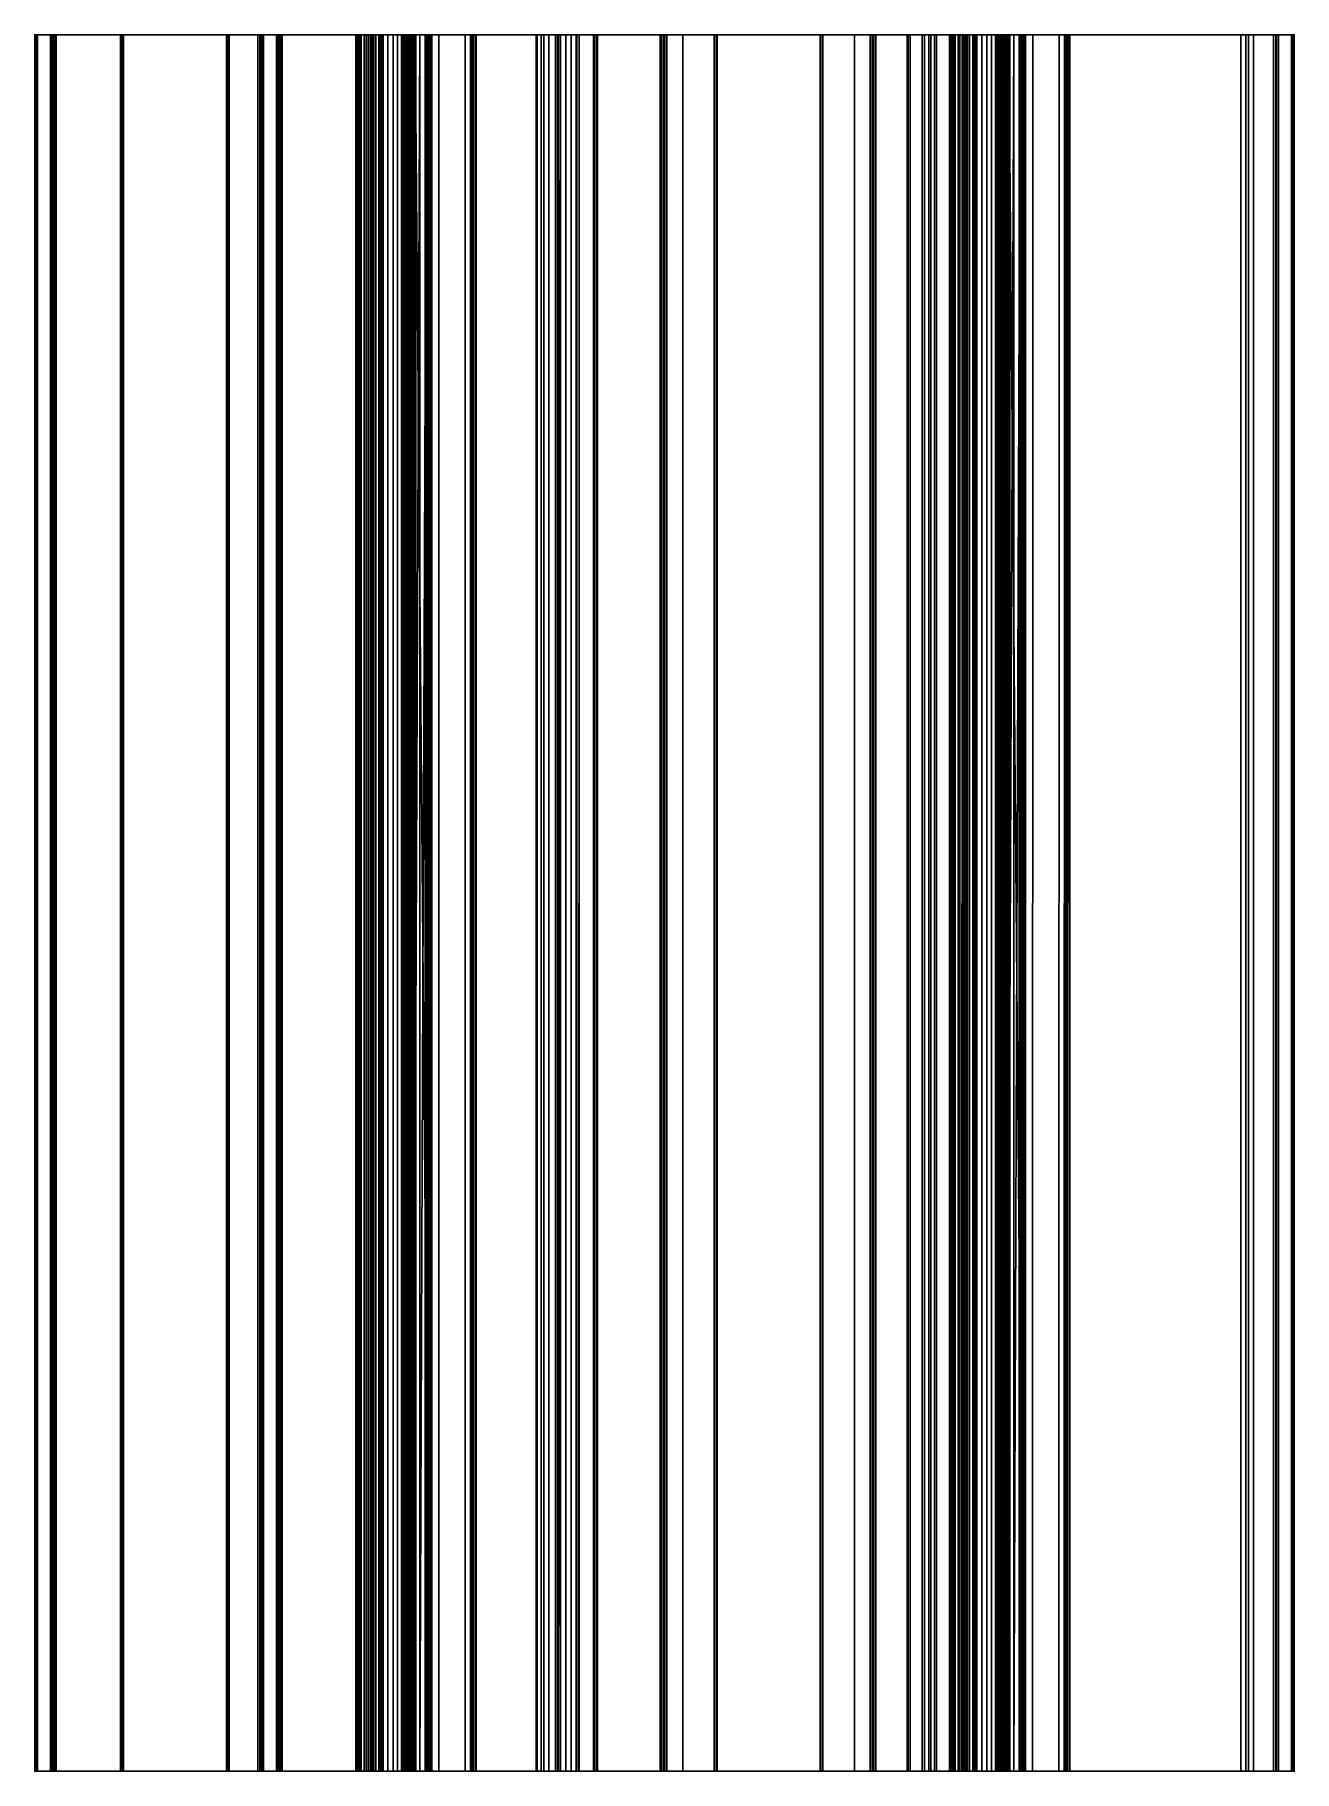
# Model space of a CAD drawing. Extents: x 206.3 to 235.7, y 2 to 42.5.
import ezdxf

# ---------------------------------------------------------------- set-up
doc = ezdxf.new("R2010")
doc.units = 0
doc.header["$LTSCALE"] = 0.333333
doc.layers.get('0').update_dxf_attribs({"color": 1, "linetype": 'CONTINUOUS'})
doc.layers.add('BORDO__ISO_', color=1, linetype='CONTINUOUS')
doc.layers.add('VISIBILE__ISO_', color=7, linetype='CONTINUOUS')

msp = doc.modelspace()

# ---------------------------------------------------------------- linework, layer by layer
at = {"extrusion": (0, -1, 1e-16)}
for p, q in [((225.86, 42.514, 0.879), (225.86, 42.514, 2.047)), ((225.86, 2.032, 0.879), (225.86, 2.032, 2.047))]:
    msp.add_line(p, q, dxfattribs=at)
for points in [[(206.76, 42.514, 0.047), (206.327, 42.514, 0.047), (206.327, 42.514, 9.914), (206.76, 42.514, 9.914)], [(225.841, 42.514, 0.832), (225.86, 42.514, 0.879), (225.86, 42.514, 1.246), (225.841, 42.514, 0.832)], [(206.76, 2.032, 0.047), (206.327, 2.032, 0.047), (206.327, 2.032, 9.914), (206.76, 2.032, 9.914)], [(225.841, 2.032, 0.832), (225.86, 2.032, 0.879), (225.86, 2.032, 1.246), (225.841, 2.032, 0.832)]]:
    msp.add_3dface(points)
at = {"layer": 'BORDO__ISO_'}
for points in [[(206.327, 42.514, 9.914), (206.333, 42.514, 9.942), (206.751, 42.514, 9.948), (206.76, 42.514, 9.914)], [(206.33, 42.514, 0.028), (206.756, 42.514, 0.024), (206.76, 42.514, 0.047), (206.327, 42.514, 0.047)], [(206.76, 42.514, 0.047), (206.327, 42.514, 0.047), (206.327, 42.514, 9.914), (206.76, 42.514, 9.914)], [(206.33, 42.514, 0.028), (206.327, 42.514, 0.047), (206.327, 2.032, 0.047), (206.33, 2.032, 0.028)], [(206.327, 42.514, 0.047), (206.327, 42.514, 9.914), (206.327, 2.032, 9.914), (206.327, 2.032, 0.047)], [(206.327, 2.032, 9.914), (206.333, 2.032, 9.942), (206.333, 42.514, 9.942), (206.327, 42.514, 9.914)], [(206.33, 42.514, 0.028), (206.337, 42.514, 0.013), (206.75, 42.514, 0.012), (206.756, 42.514, 0.024)], [(206.337, 42.514, 0.013), (206.33, 42.514, 0.028), (206.33, 2.032, 0.028), (206.337, 2.032, 0.013)], [(206.333, 42.514, 9.942), (206.36, 42.514, 9.971), (206.727, 42.514, 9.972), (206.751, 42.514, 9.948)], [(206.333, 42.514, 9.942), (206.36, 42.514, 9.971), (206.36, 2.032, 9.971), (206.333, 2.032, 9.942)], [(206.75, 42.514, 0.012), (206.727, 42.514, -0.011), (206.36, 42.514, -0.01), (206.337, 42.514, 0.013)], [(206.75, 2.032, 0.012), (206.337, 2.032, 0.013), (206.337, 42.514, 0.013), (206.75, 42.514, 0.012)], [(206.36, 2.032, -0.01), (206.337, 2.032, 0.013), (206.337, 42.514, 0.013), (206.36, 42.514, -0.01)], [(206.36, 42.514, 9.971), (206.394, 42.514, 9.98), (206.694, 42.514, 9.98), (206.727, 42.514, 9.972)], [(206.394, 42.514, -0.02), (206.36, 42.514, -0.01), (206.727, 42.514, -0.011), (206.694, 42.514, -0.02)], [(206.36, 42.514, -0.01), (206.36, 2.032, -0.01), (206.727, 2.032, -0.011), (206.727, 42.514, -0.011)], [(206.394, 42.514, -0.02), (206.36, 42.514, -0.01), (206.36, 2.032, -0.01), (206.394, 2.032, -0.02)], [(206.36, 2.032, 9.971), (206.394, 2.032, 9.98), (206.394, 42.514, 9.98), (206.36, 42.514, 9.971)], [(206.394, 42.514, -0.02), (206.394, 2.032, -0.02), (206.694, 2.032, -0.02), (206.694, 42.514, -0.02)], [(206.394, 42.514, 9.98), (206.694, 42.514, 9.98), (206.694, 2.032, 9.98), (206.394, 2.032, 9.98)], [(206.694, 2.032, -0.02), (206.727, 2.032, -0.011), (206.727, 42.514, -0.011), (206.694, 42.514, -0.02)], [(206.694, 2.032, 9.98), (206.727, 2.032, 9.972), (206.727, 42.514, 9.972), (206.712, 42.514, 9.976)], [(206.727, 42.514, -0.011), (206.75, 42.514, 0.012), (206.75, 2.032, 0.012), (206.727, 2.032, -0.011)], [(206.751, 2.032, 9.948), (206.727, 2.032, 9.972), (206.727, 42.514, 9.972), (206.751, 42.514, 9.948)], [(206.75, 2.032, 0.012), (206.756, 2.032, 0.024), (206.756, 42.514, 0.024), (206.75, 42.514, 0.012)], [(206.76, 2.032, 9.914), (206.751, 2.032, 9.948), (206.751, 42.514, 9.948), (206.76, 42.514, 9.914)], [(206.756, 42.514, 0.024), (206.76, 42.514, 0.047), (206.76, 2.032, 0.047), (206.756, 2.032, 0.024)], [(206.756, 2.032, 0.024), (206.76, 2.032, 0.047), (206.76, 42.514, 0.047), (206.756, 42.514, 0.024)], [(206.76, 2.032, 0.047), (206.76, 2.032, 9.914), (206.76, 42.514, 9.914), (206.76, 42.514, 0.047)], [(206.764, 42.514, 0.766), (206.76, 42.514, 0.746), (206.76, 42.514, 1.312), (206.764, 42.514, 1.292)], [(206.76, 42.514, 0.746), (206.764, 42.514, 0.766), (206.764, 42.514, 1.292), (206.76, 42.514, 1.312)], [(206.76, 42.514, 2.047), (206.764, 42.514, 2.068), (206.764, 42.514, 2.593), (206.76, 42.514, 2.614)], [(206.764, 2.032, 2.593), (206.76, 2.032, 2.614), (206.76, 42.514, 2.614), (206.764, 42.514, 2.593)], [(206.764, 2.032, 1.292), (206.76, 2.032, 1.312), (206.76, 42.514, 1.312), (206.764, 42.514, 1.292)], [(206.76, 2.032, 0.746), (206.764, 2.032, 0.766), (206.764, 42.514, 0.766), (206.773, 42.514, 0.785)], [(206.764, 42.514, 0.766), (206.76, 42.514, 0.746), (206.76, 2.032, 0.746), (206.764, 2.032, 0.766)], [(206.76, 2.032, 0.746), (206.76, 2.032, 0.047), (206.76, 42.514, 0.047), (206.76, 42.514, 0.746)], [(206.764, 42.514, 0.766), (206.773, 42.514, 0.785), (206.773, 42.514, 1.273), (206.764, 42.514, 1.292)], [(206.764, 42.514, 0.766), (206.773, 42.514, 0.785), (206.773, 42.514, 1.273), (206.764, 42.514, 1.292)], [(206.764, 42.514, 2.068), (206.773, 42.514, 2.086), (206.773, 42.514, 2.575), (206.764, 42.514, 2.593)], [(206.773, 42.514, 2.575), (206.788, 42.514, 2.56), (206.773, 2.032, 2.575), (206.764, 2.032, 2.593)], [(206.773, 42.514, 2.575), (206.764, 42.514, 2.593), (206.764, 2.032, 2.593), (206.773, 2.032, 2.575)], [(206.773, 42.514, 1.273), (206.788, 42.514, 1.259), (206.773, 2.032, 1.273), (206.764, 2.032, 1.292)], [(206.773, 42.514, 1.273), (206.764, 42.514, 1.292), (206.764, 2.032, 1.292), (206.773, 2.032, 1.273)], [(206.764, 42.514, 2.068), (206.773, 42.514, 2.086), (206.773, 2.032, 2.086), (206.764, 2.032, 2.068)], [(206.773, 42.514, 0.785), (206.764, 42.514, 0.766), (206.764, 2.032, 0.766), (206.773, 2.032, 0.785)], [(206.773, 42.514, 0.785), (206.788, 42.514, 0.8), (206.788, 42.514, 1.259), (206.773, 42.514, 1.273)], [(206.773, 42.514, 0.785), (206.788, 42.514, 0.8), (206.788, 42.514, 1.259), (206.773, 42.514, 1.273)], [(206.773, 42.514, 2.086), (206.788, 42.514, 2.101), (206.788, 42.514, 2.56), (206.773, 42.514, 2.575)], [(206.788, 42.514, 2.56), (206.773, 42.514, 2.575), (206.773, 2.032, 2.575), (206.788, 2.032, 2.56)], [(206.788, 42.514, 1.259), (206.773, 42.514, 1.273), (206.773, 2.032, 1.273), (206.788, 2.032, 1.259)], [(206.788, 2.032, 2.101), (206.773, 2.032, 2.086), (206.773, 42.514, 2.086), (206.788, 42.514, 2.101)], [(206.788, 2.032, 0.8), (206.773, 2.032, 0.785), (206.773, 42.514, 0.785), (206.788, 42.514, 0.8)], [(206.788, 42.514, 0.8), (206.807, 42.514, 0.809), (206.806, 42.514, 1.249), (206.788, 42.514, 1.259)], [(206.788, 42.514, 0.8), (206.807, 42.514, 0.809), (206.806, 42.514, 1.249), (206.788, 42.514, 1.259)], [(206.788, 42.514, 2.101), (206.807, 42.514, 2.111), (206.806, 42.514, 2.55), (206.788, 42.514, 2.56)], [(206.806, 2.032, 2.55), (206.788, 2.032, 2.56), (206.788, 42.514, 2.56), (206.806, 42.514, 2.55)], [(206.806, 2.032, 1.249), (206.788, 2.032, 1.259), (206.788, 42.514, 1.259), (206.806, 42.514, 1.249)], [(206.807, 42.514, 2.111), (206.788, 42.514, 2.101), (206.788, 2.032, 2.101), (206.807, 2.032, 2.111)], [(206.807, 42.514, 0.809), (206.788, 42.514, 0.8), (206.788, 2.032, 0.8), (206.807, 2.032, 0.809)], [(206.807, 42.514, 0.809), (206.827, 42.514, 0.812), (206.827, 42.514, 1.246), (206.806, 42.514, 1.249)], [(206.807, 42.514, 2.111), (206.827, 42.514, 2.114), (206.827, 42.514, 2.547), (206.806, 42.514, 2.55)], [(206.806, 42.514, 2.55), (206.827, 42.514, 2.547), (206.827, 2.032, 2.547), (206.806, 2.032, 2.55)], [(206.806, 42.514, 1.249), (206.827, 42.514, 1.246), (206.827, 2.032, 1.246), (206.806, 2.032, 1.249)], [(206.827, 42.514, 2.114), (206.807, 42.514, 2.111), (206.807, 2.032, 2.111), (206.827, 2.032, 2.114)], [(206.827, 2.032, 0.812), (206.807, 2.032, 0.809), (206.807, 42.514, 0.809), (206.827, 42.514, 0.812)], [(206.827, 42.514, 0.812), (206.827, 42.514, 1.246), (211.594, 42.514, 1.246), (211.527, 42.514, 0.812)], [(206.827, 2.032, 2.547), (208.327, 2.032, 2.547), (208.327, 42.514, 2.547), (206.827, 42.514, 2.547)], [(206.827, 2.032, 2.114), (208.327, 2.032, 2.114), (208.327, 42.514, 2.114), (206.827, 42.514, 2.114)], [(211.594, 2.032, 1.246), (206.827, 2.032, 1.246), (206.827, 42.514, 1.246), (211.594, 42.514, 1.246)], [(206.827, 2.032, 0.812), (211.527, 2.032, 0.812), (211.527, 42.514, 0.812), (206.827, 42.514, 0.812)], [(211.527, 42.514, 0.812), (211.594, 42.514, 1.246), (206.827, 42.514, 1.246), (206.827, 42.514, 0.812)], [(206.827, 42.514, 2.114), (208.327, 42.514, 2.114), (208.327, 42.514, 2.547), (206.827, 42.514, 2.547)], [(211.594, 42.514, 1.246), (206.827, 42.514, 1.246), (206.827, 2.032, 1.246), (211.594, 2.032, 1.246)], [(206.827, 2.032, 2.547), (208.327, 2.032, 2.547), (208.327, 42.514, 2.547), (206.827, 42.514, 2.547)], [(206.827, 2.032, 2.114), (208.327, 2.032, 2.114), (208.327, 42.514, 2.114), (206.827, 42.514, 2.114)], [(208.327, 42.514, 2.547), (208.361, 42.514, 2.538), (208.358, 42.514, 2.121), (208.327, 42.514, 2.114)], [(208.327, 2.032, 2.547), (208.361, 2.032, 2.538), (208.361, 42.514, 2.538), (208.327, 42.514, 2.547)], [(208.327, 42.514, 2.114), (208.358, 42.514, 2.121), (208.358, 2.032, 2.121), (208.327, 2.032, 2.114)], [(208.358, 42.514, 2.121), (208.374, 42.514, 2.133), (208.374, 42.514, 2.528), (208.361, 42.514, 2.538)], [(208.374, 2.032, 2.133), (208.358, 2.032, 2.121), (208.358, 42.514, 2.121), (208.374, 42.514, 2.133)], [(208.361, 42.514, 2.538), (208.374, 42.514, 2.528), (208.374, 2.032, 2.528), (208.361, 2.032, 2.538)], [(208.374, 42.514, 2.133), (208.386, 42.514, 2.149), (208.384, 42.514, 2.515), (208.374, 42.514, 2.528)], [(208.384, 2.032, 2.515), (208.374, 2.032, 2.528), (208.374, 42.514, 2.528), (208.384, 42.514, 2.515)], [(208.386, 42.514, 2.149), (208.374, 42.514, 2.133), (208.374, 2.032, 2.133), (208.386, 2.032, 2.149)], [(208.386, 42.514, 2.149), (208.394, 42.514, 2.18), (208.394, 42.514, 2.48), (208.384, 42.514, 2.515)], [(208.384, 42.514, 2.515), (208.394, 42.514, 2.48), (208.394, 2.032, 2.48), (208.384, 2.032, 2.515)], [(208.394, 2.032, 2.18), (208.386, 2.032, 2.149), (208.386, 42.514, 2.149), (208.394, 42.514, 2.18)], [(208.394, 2.032, 2.18), (208.394, 2.032, 2.48), (208.394, 42.514, 2.48), (208.394, 42.514, 2.18)], [(210.803, 42.514, 2.147), (210.794, 42.514, 2.18), (210.794, 42.514, 2.48), (210.801, 42.514, 2.511)], [(210.794, 2.032, 2.18), (210.794, 42.514, 2.18), (210.794, 42.514, 2.48), (210.794, 2.032, 2.48)], [(210.794, 2.032, 2.48), (210.801, 2.032, 2.511), (210.801, 42.514, 2.511), (210.794, 42.514, 2.48)], [(210.794, 42.514, 2.18), (210.803, 42.514, 2.147), (210.803, 2.032, 2.147), (210.794, 2.032, 2.18)], [(210.828, 42.514, 2.539), (210.801, 42.514, 2.511), (210.803, 42.514, 2.147), (210.837, 42.514, 2.118)], [(210.801, 42.514, 2.511), (210.828, 42.514, 2.539), (210.828, 2.032, 2.539), (210.801, 2.032, 2.511)], [(210.837, 42.514, 2.118), (210.803, 42.514, 2.147), (210.803, 2.032, 2.147), (210.837, 2.032, 2.118)], [(210.86, 42.514, 2.547), (210.828, 42.514, 2.539), (210.837, 42.514, 2.118), (210.86, 42.514, 2.114)], [(210.828, 2.032, 2.539), (210.86, 2.032, 2.547), (210.86, 42.514, 2.547), (210.828, 42.514, 2.539)], [(210.86, 2.032, 2.114), (210.837, 2.032, 2.118), (210.837, 42.514, 2.118), (210.86, 42.514, 2.114)], [(210.86, 42.514, 2.114), (210.86, 42.514, 2.547), (211.96, 42.514, 2.547), (212.027, 42.514, 2.118)], [(210.86, 2.032, 2.547), (211.96, 2.032, 2.547), (211.96, 42.514, 2.547), (210.86, 42.514, 2.547)], [(211.594, 42.514, 2.114), (210.86, 42.514, 2.114), (210.86, 2.032, 2.114), (211.594, 2.032, 2.114)], [(211.594, 42.514, 1.246), (211.574, 42.514, 0.793), (211.527, 42.514, 0.812), (211.594, 42.514, 1.246)], [(211.594, 2.032, 1.246), (211.527, 2.032, 0.812), (211.527, 42.514, 0.812), (211.594, 42.514, 1.246)], [(211.527, 2.032, 0.812), (211.574, 2.032, 0.793), (211.574, 42.514, 0.793), (211.527, 42.514, 0.812)], [(211.594, 42.514, 0.746), (211.594, 42.514, 1.246), (211.574, 42.514, 0.793), (211.594, 42.514, 0.746)], [(211.574, 42.514, 0.793), (211.594, 42.514, 1.246), (211.594, 2.032, 1.246), (211.574, 2.032, 0.793)], [(211.594, 42.514, 2.114), (212.027, 42.514, 2.114), (212.027, 42.514, -0.02), (211.594, 42.514, 0.047)], [(212.027, 42.514, -0.02), (211.594, 42.514, 0.047), (211.66, 42.514, -0.02), (212.027, 42.514, -0.02)], [(211.594, 42.514, 0.047), (211.603, 42.514, 0.014), (211.66, 42.514, -0.02), (211.594, 42.514, 0.047)], [(211.594, 2.032, 0.746), (211.594, 2.032, 1.246), (211.594, 42.514, 1.246), (211.594, 42.514, 0.746)], [(211.603, 42.514, 0.014), (211.594, 42.514, 0.047), (211.594, 2.032, 0.047), (211.603, 2.032, 0.014)], [(211.594, 42.514, 0.047), (211.594, 42.514, 0.746), (211.594, 2.032, 0.746), (211.594, 2.032, 0.047)], [(211.594, 42.514, 1.246), (211.594, 42.514, 2.114), (211.594, 2.032, 2.114), (211.594, 2.032, 1.246)], [(211.66, 42.514, -0.02), (211.603, 42.514, 0.014), (211.627, 42.514, -0.011), (211.66, 42.514, -0.02)], [(211.627, 2.032, -0.011), (211.603, 2.032, 0.014), (211.603, 42.514, 0.014), (211.627, 42.514, -0.011)], [(211.66, 42.514, -0.02), (211.627, 42.514, -0.011), (211.627, 2.032, -0.011), (211.66, 2.032, -0.02)], [(214.144, 2.032, -0.02), (211.66, 2.032, -0.02), (211.66, 42.514, -0.02), (214.144, 42.514, -0.02)], [(211.96, 42.514, 2.547), (212.027, 42.514, 2.48), (212.027, 42.514, 2.118), (211.96, 42.514, 2.547)], [(211.96, 42.514, 2.547), (211.995, 42.514, 2.538), (212.027, 42.514, 2.48), (211.96, 42.514, 2.547)], [(211.96, 42.514, 2.547), (211.995, 42.514, 2.538), (211.995, 2.032, 2.538), (211.96, 2.032, 2.547)], [(212.027, 42.514, 2.48), (211.995, 42.514, 2.538), (212.019, 42.514, 2.513), (212.027, 42.514, 2.48)], [(212.019, 2.032, 2.513), (211.995, 2.032, 2.538), (211.995, 42.514, 2.538), (212.019, 42.514, 2.513)], [(212.019, 42.514, 2.513), (212.027, 42.514, 2.48), (212.027, 2.032, 2.48), (212.019, 2.032, 2.513)], [(212.047, 42.514, 0.433), (212.047, 42.514, -0.02), (212.027, 42.514, -0.02), (212.027, 42.514, 0.48)], [(212.027, 2.032, 0.48), (212.027, 2.032, 2.48), (212.027, 42.514, 2.48), (212.027, 42.514, 0.48)], [(212.047, 2.032, 0.433), (212.027, 2.032, 0.48), (212.027, 42.514, 0.48), (212.047, 42.514, 0.433)], [(212.047, 42.514, 0.433), (212.063, 42.514, 0.421), (212.063, 42.514, -0.02), (212.047, 42.514, -0.02)], [(212.063, 42.514, 0.421), (212.047, 42.514, 0.433), (212.047, 2.032, 0.433), (212.063, 2.032, 0.421)], [(212.063, 42.514, 0.421), (212.094, 42.514, 0.414), (212.094, 42.514, -0.02), (212.063, 42.514, -0.02)], [(212.094, 2.032, 0.414), (212.063, 2.032, 0.421), (212.063, 42.514, 0.421), (212.094, 42.514, 0.414)], [(212.094, 42.514, 0.414), (213.81, 42.514, 0.414), (213.81, 42.514, -0.02), (212.094, 42.514, -0.02)], [(212.094, 42.514, 0.414), (213.81, 42.514, 0.414), (213.81, 2.032, 0.414), (212.094, 2.032, 0.414)], [(213.842, 42.514, 0.422), (213.842, 42.514, -0.02), (213.81, 42.514, -0.02), (213.81, 42.514, 0.414)], [(213.81, 2.032, 0.414), (213.842, 2.032, 0.422), (213.842, 42.514, 0.422), (213.81, 42.514, 0.414)], [(213.842, 42.514, 0.422), (213.868, 42.514, 0.447), (213.868, 42.514, -0.02), (213.842, 42.514, -0.02)], [(213.842, 42.514, 0.422), (213.868, 42.514, 0.447), (213.868, 2.032, 0.447), (213.842, 2.032, 0.422)], [(215.503, 42.514, 4.345), (215.51, 42.514, 4.407), (213.844, 42.514, 4.407), (213.851, 42.514, 4.344)], [(215.51, 42.514, 4.407), (215.493, 42.514, 4.467), (213.861, 42.514, 4.467), (213.844, 42.514, 4.407)], [(213.851, 2.032, 4.344), (213.844, 2.032, 4.407), (213.844, 42.514, 4.407), (213.851, 42.514, 4.344)], [(213.844, 42.514, 4.407), (213.861, 42.514, 4.467), (213.861, 2.032, 4.467), (213.844, 2.032, 4.407)], [(215.475, 42.514, 4.29), (215.503, 42.514, 4.345), (213.851, 42.514, 4.344), (213.879, 42.514, 4.29)], [(213.879, 42.514, 4.29), (213.851, 42.514, 4.344), (213.851, 2.032, 4.344), (213.879, 2.032, 4.29)], [(215.493, 42.514, 4.467), (215.455, 42.514, 4.517), (213.899, 42.514, 4.517), (213.861, 42.514, 4.467)], [(213.861, 2.032, 4.467), (213.899, 2.032, 4.517), (213.899, 42.514, 4.517), (213.861, 42.514, 4.467)], [(213.877, 42.514, 0.48), (213.877, 42.514, -0.02), (213.868, 42.514, -0.02), (213.868, 42.514, 0.447)], [(213.868, 2.032, 0.447), (213.877, 2.032, 0.48), (213.877, 42.514, 0.48), (213.868, 42.514, 0.447)], [(214.144, 42.514, -0.02), (213.877, 42.514, -0.02), (213.877, 42.514, 2.614), (214.21, 42.514, 2.514)], [(213.877, 42.514, 2.614), (213.892, 42.514, 2.765), (214.227, 42.514, 2.635), (214.21, 42.514, 2.514)], [(213.877, 42.514, 0.48), (213.877, 42.514, 2.614), (213.877, 2.032, 2.614), (213.877, 2.032, 0.48)], [(213.877, 2.032, 2.614), (213.892, 2.032, 2.765), (213.892, 42.514, 2.765), (213.877, 42.514, 2.614)], [(215.475, 42.514, 4.29), (213.879, 42.514, 4.29), (213.927, 42.514, 4.248), (215.427, 42.514, 4.248)], [(213.927, 2.032, 4.248), (213.879, 2.032, 4.29), (213.879, 42.514, 4.29), (213.927, 42.514, 4.248)], [(213.892, 42.514, 2.765), (213.935, 42.514, 2.913), (214.227, 42.514, 2.635), (213.892, 42.514, 2.765)], [(213.892, 42.514, 2.765), (213.935, 42.514, 2.913), (213.935, 2.032, 2.913), (213.892, 2.032, 2.765)], [(215.455, 42.514, 4.517), (215.302, 42.514, 4.633), (214.049, 42.514, 4.63), (213.899, 42.514, 4.517)], [(213.899, 42.514, 4.517), (214.049, 42.514, 4.63), (214.049, 2.032, 4.63), (213.899, 2.032, 4.517)], [(214.144, 42.514, 4.123), (213.927, 42.514, 4.248), (215.427, 42.514, 4.248), (215.21, 42.514, 4.123)], [(214.144, 42.514, 4.123), (213.927, 42.514, 4.248), (213.927, 2.032, 4.248), (214.144, 2.032, 4.123)], [(214.227, 42.514, 2.635), (213.935, 42.514, 2.913), (214.004, 42.514, 3.047), (214.273, 42.514, 2.748)], [(213.935, 42.514, 2.913), (214.004, 42.514, 3.047), (214.004, 2.032, 3.047), (213.935, 2.032, 2.913)], [(214.273, 42.514, 2.748), (214.348, 42.514, 2.845), (214.098, 42.514, 3.166), (214.004, 42.514, 3.047)], [(214.004, 42.514, 3.047), (214.098, 42.514, 3.166), (214.098, 2.032, 3.166), (214.004, 2.032, 3.047)], [(215.302, 42.514, 4.633), (215.138, 42.514, 4.719), (214.215, 42.514, 4.718), (214.049, 42.514, 4.63)], [(214.049, 2.032, 4.63), (214.215, 2.032, 4.718), (214.215, 42.514, 4.718), (214.049, 42.514, 4.63)], [(214.098, 42.514, 3.166), (214.214, 42.514, 3.266), (214.214, 2.032, 3.266), (214.093, 2.032, 3.173)], [(214.098, 42.514, 3.166), (214.214, 42.514, 3.266), (214.444, 42.514, 2.918), (214.348, 42.514, 2.845)], [(214.21, 42.514, 2.514), (214.21, 42.514, 0.047), (214.144, 42.514, -0.02), (214.21, 42.514, 2.514)], [(214.144, 42.514, -0.02), (214.178, 42.514, -0.01), (214.21, 42.514, 0.047), (214.144, 42.514, -0.02)], [(214.144, 42.514, 4.123), (215.21, 42.514, 4.123), (214.994, 42.514, 3.998), (214.36, 42.514, 3.998)], [(214.36, 2.032, 3.998), (214.144, 2.032, 4.123), (214.144, 42.514, 4.123), (214.36, 42.514, 3.998)], [(214.178, 42.514, -0.01), (214.144, 42.514, -0.02), (214.144, 2.032, -0.02), (214.178, 2.032, -0.01)], [(214.178, 42.514, -0.01), (214.21, 42.514, 0.047), (214.201, 42.514, 0.014), (214.178, 42.514, -0.01)], [(214.178, 42.514, -0.01), (214.201, 42.514, 0.014), (214.201, 2.032, 0.014), (214.178, 2.032, -0.01)], [(214.21, 2.032, 0.047), (214.201, 2.032, 0.014), (214.201, 42.514, 0.014), (214.21, 42.514, 0.047)], [(214.21, 2.032, 2.514), (214.227, 2.032, 2.635), (214.227, 42.514, 2.635), (214.21, 42.514, 2.514)], [(214.21, 42.514, 0.047), (214.21, 42.514, 2.514), (214.21, 2.032, 2.514), (214.21, 2.032, 0.047)], [(214.214, 42.514, 3.266), (214.346, 42.514, 3.342), (214.555, 42.514, 2.964), (214.444, 42.514, 2.918)], [(214.214, 42.514, 3.266), (214.346, 42.514, 3.342), (214.346, 2.032, 3.342), (214.214, 2.032, 3.266)], [(214.215, 42.514, 4.718), (214.396, 42.514, 4.779), (214.96, 42.514, 4.779), (215.138, 42.514, 4.719)], [(214.215, 42.514, 4.718), (214.396, 42.514, 4.779), (214.396, 2.032, 4.779), (214.215, 2.032, 4.718)], [(214.227, 42.514, 2.635), (214.273, 42.514, 2.748), (214.273, 2.032, 2.748), (214.227, 2.032, 2.635)], [(214.227, 42.514, 2.635), (214.273, 42.514, 2.748), (214.273, 2.032, 2.748), (214.227, 2.032, 2.635)], [(214.273, 2.032, 2.748), (214.348, 2.032, 2.845), (214.348, 42.514, 2.845), (214.273, 42.514, 2.748)], [(214.555, 42.514, 2.964), (214.346, 42.514, 3.342), (214.398, 42.514, 3.379), (214.555, 42.514, 2.964)], [(214.346, 42.514, 3.342), (214.398, 42.514, 3.379), (214.398, 2.032, 3.379), (214.346, 2.032, 3.342)], [(214.348, 42.514, 2.845), (214.444, 42.514, 2.918), (214.444, 2.032, 2.918), (214.348, 2.032, 2.845)], [(214.951, 42.514, 3.963), (214.994, 42.514, 3.998), (214.36, 42.514, 3.998), (214.405, 42.514, 3.96)], [(214.405, 42.514, 3.96), (214.36, 42.514, 3.998), (214.36, 2.032, 3.998), (214.405, 2.032, 3.96)], [(214.96, 42.514, 4.779), (214.396, 42.514, 4.779), (214.582, 42.514, 4.81), (214.772, 42.514, 4.81)], [(214.396, 2.032, 4.779), (214.96, 2.032, 4.779), (214.96, 42.514, 4.779), (214.396, 42.514, 4.779)], [(214.677, 42.514, 2.98), (214.555, 42.514, 2.964), (214.398, 42.514, 3.379), (214.432, 42.514, 3.432)], [(214.398, 42.514, 3.379), (214.432, 42.514, 3.432), (214.432, 2.032, 3.432), (214.398, 2.032, 3.379)], [(214.92, 42.514, 3.911), (214.434, 42.514, 3.91), (214.405, 42.514, 3.96), (214.951, 42.514, 3.963)], [(214.434, 42.514, 3.91), (214.405, 42.514, 3.96), (214.405, 2.032, 3.96), (214.434, 2.032, 3.91)], [(214.781, 42.514, 2.969), (214.777, 42.514, 3.494), (214.444, 42.514, 3.494), (214.432, 42.514, 3.432)], [(214.781, 42.514, 2.969), (214.677, 42.514, 2.98), (214.432, 42.514, 3.432), (214.781, 42.514, 2.969)], [(214.432, 42.514, 3.432), (214.444, 42.514, 3.494), (214.444, 2.032, 3.494), (214.432, 2.032, 3.432)], [(214.444, 42.514, 3.854), (214.434, 42.514, 3.91), (214.92, 42.514, 3.911), (214.91, 42.514, 3.854)], [(214.444, 42.514, 3.854), (214.434, 42.514, 3.91), (214.434, 2.032, 3.91), (214.444, 2.032, 3.854)], [(214.444, 42.514, 3.494), (214.91, 42.514, 3.494), (214.91, 42.514, 3.854), (214.444, 42.514, 3.854)], [(214.444, 42.514, 3.494), (214.91, 42.514, 3.494), (214.91, 2.032, 3.494), (214.444, 2.032, 3.494)], [(214.444, 2.032, 2.918), (214.555, 2.032, 2.964), (214.555, 42.514, 2.964), (214.444, 42.514, 2.918)], [(214.444, 2.032, 3.494), (214.444, 2.032, 3.854), (214.444, 42.514, 3.854), (214.444, 42.514, 3.494)], [(214.555, 42.514, 2.964), (214.677, 42.514, 2.98), (214.677, 2.032, 2.98), (214.555, 2.032, 2.964)], [(214.677, 42.514, 2.98), (214.781, 42.514, 2.969), (214.781, 2.032, 2.969), (214.677, 2.032, 2.98)], [(214.874, 42.514, 2.937), (214.781, 42.514, 2.969), (214.777, 42.514, 3.494), (214.91, 42.514, 3.494)], [(214.781, 2.032, 2.969), (214.874, 2.032, 2.937), (214.874, 42.514, 2.937), (214.781, 42.514, 2.969)], [(214.874, 42.514, 2.937), (214.91, 42.514, 3.494), (214.923, 42.514, 3.431), (214.88, 42.514, 2.934)], [(214.874, 42.514, 2.937), (214.88, 42.514, 2.934), (214.88, 2.032, 2.934), (214.874, 2.032, 2.937)], [(214.88, 42.514, 2.934), (214.969, 42.514, 2.878), (214.957, 42.514, 3.378), (214.923, 42.514, 3.431)], [(214.88, 2.032, 2.934), (214.969, 2.032, 2.878), (214.969, 42.514, 2.878), (214.88, 42.514, 2.934)], [(214.923, 2.032, 3.431), (214.91, 2.032, 3.494), (214.91, 42.514, 3.494), (214.923, 42.514, 3.431)], [(214.91, 42.514, 3.494), (214.91, 42.514, 3.854), (214.91, 2.032, 3.854), (214.91, 2.032, 3.494)], [(214.91, 42.514, 3.854), (214.951, 42.514, 3.963), (214.951, 2.032, 3.963), (214.994, 2.032, 3.998)], [(214.91, 2.032, 3.854), (214.951, 2.032, 3.963), (214.951, 42.514, 3.963), (214.92, 42.514, 3.911)], [(214.923, 42.514, 3.431), (214.957, 42.514, 3.378), (214.957, 2.032, 3.378), (214.923, 2.032, 3.431)], [(214.994, 2.032, 3.998), (214.951, 2.032, 3.963), (214.951, 42.514, 3.963), (214.994, 42.514, 3.998)], [(215.041, 42.514, 2.806), (215.008, 42.514, 3.342), (214.957, 42.514, 3.378), (214.969, 42.514, 2.878)], [(215.008, 2.032, 3.342), (214.957, 2.032, 3.378), (214.957, 42.514, 3.378), (215.008, 42.514, 3.342)], [(214.96, 42.514, 4.779), (215.138, 42.514, 4.719), (215.138, 2.032, 4.719), (214.96, 2.032, 4.779)], [(214.969, 42.514, 2.878), (215.041, 42.514, 2.806), (215.041, 2.032, 2.806), (214.969, 2.032, 2.878)], [(215.21, 42.514, 4.123), (214.994, 42.514, 3.998), (214.994, 2.032, 3.998), (215.21, 2.032, 4.123)], [(215.008, 42.514, 3.342), (215.041, 42.514, 2.806), (215.083, 42.514, 2.743), (215.095, 42.514, 3.296)], [(215.095, 42.514, 3.296), (215.008, 42.514, 3.342), (215.008, 2.032, 3.342), (215.095, 2.032, 3.296)], [(215.041, 2.032, 2.806), (215.083, 2.032, 2.743), (215.083, 42.514, 2.743), (215.041, 42.514, 2.806)], [(215.127, 42.514, 2.636), (215.148, 42.514, 3.289), (215.095, 42.514, 3.296), (215.083, 42.514, 2.743)], [(215.083, 42.514, 2.743), (215.127, 42.514, 2.636), (215.127, 2.032, 2.636), (215.083, 2.032, 2.743)], [(215.148, 2.032, 3.289), (215.095, 2.032, 3.296), (215.095, 42.514, 3.296), (215.148, 42.514, 3.289)], [(215.144, 42.514, 2.514), (215.189, 42.514, 3.322), (215.148, 42.514, 3.289), (215.127, 42.514, 2.636)], [(215.127, 42.514, 2.636), (215.144, 42.514, 2.514), (215.144, 2.032, 2.514), (215.127, 2.032, 2.636)], [(215.138, 2.032, 4.719), (215.302, 2.032, 4.633), (215.302, 42.514, 4.633), (215.138, 42.514, 4.719)], [(215.302, 42.514, 4.633), (215.455, 42.514, 4.517), (215.302, 2.032, 4.633), (215.138, 2.032, 4.719)], [(215.477, 42.514, 0.48), (215.144, 42.514, 0.469), (215.144, 42.514, 2.514), (215.477, 42.514, 3.137)], [(215.144, 42.514, 2.514), (215.477, 42.514, 3.137), (215.189, 42.514, 3.322), (215.144, 42.514, 2.514)], [(215.497, 42.514, 0.433), (215.144, 42.514, 0.418), (215.144, 42.514, 0.469), (215.477, 42.514, 0.48)], [(215.544, 42.514, 0.414), (215.144, 42.514, 0.389), (215.144, 42.514, 0.418), (215.497, 42.514, 0.433)], [(215.163, 42.514), (215.144, 42.514, 0.047), (215.144, 42.514, 0.389), (215.181, 42.514, 0.392)], [(215.144, 42.514, 0.047), (215.144, 42.514, 2.514), (215.144, 2.032, 2.514), (215.144, 2.032, 0.047)], [(215.144, 2.032, 0.047), (215.163, 2.032), (215.163, 42.514), (215.144, 42.514, 0.047)], [(215.189, 42.514, 3.322), (215.148, 42.514, 3.289), (215.148, 2.032, 3.289), (215.189, 2.032, 3.322)], [(215.21, 42.514, -0.02), (215.163, 42.514), (215.181, 42.514, 0.392), (215.229, 42.514, 0.395)], [(215.163, 42.514, 0), (215.21, 42.514, -0.02), (215.21, 2.032, -0.02), (215.163, 2.032)], [(215.493, 42.514, 3.18), (215.532, 42.514, 3.203), (215.432, 42.514, 3.521), (215.189, 42.514, 3.322)], [(215.477, 42.514, 3.137), (215.189, 42.514, 3.322), (215.493, 42.514, 3.18), (215.477, 42.514, 3.137)], [(215.432, 2.032, 3.521), (215.189, 2.032, 3.322), (215.189, 42.514, 3.322), (215.432, 42.514, 3.521)], [(215.189, 42.514, 3.322), (215.493, 42.514, 3.18), (215.493, 2.032, 3.18), (215.532, 2.032, 3.203)], [(215.21, 42.514, -0.02), (215.229, 42.514, 0.395), (215.544, 42.514, 0.414), (215.544, 42.514, -0.02)], [(215.427, 2.032, 4.248), (215.21, 2.032, 4.123), (215.21, 42.514, 4.123), (215.427, 42.514, 4.248)], [(218.191, 42.514, -0.02), (215.21, 42.514, -0.02), (215.21, 2.032, -0.02), (218.191, 2.032, -0.02)], [(215.455, 42.514, 4.517), (215.493, 42.514, 4.467), (215.455, 2.032, 4.517), (215.302, 2.033, 4.633)], [(215.503, 42.514, 4.345), (215.475, 42.514, 4.29), (215.475, 2.032, 4.29), (215.427, 2.032, 4.248)], [(215.475, 42.514, 4.29), (215.427, 42.514, 4.248), (215.427, 2.032, 4.248), (215.475, 2.032, 4.29)], [(215.532, 42.514, 3.203), (215.432, 42.514, 3.521), (215.744, 42.514, 3.484), (215.532, 42.514, 3.203)], [(215.744, 42.514, 3.484), (215.432, 42.514, 3.521), (215.432, 2.032, 3.521), (215.744, 2.032, 3.484)], [(215.455, 2.032, 4.517), (215.493, 2.032, 4.467), (215.493, 42.514, 4.467), (215.455, 42.514, 4.517)], [(215.477, 2.032, 0.48), (215.477, 2.032, 3.137), (215.477, 42.514, 3.137), (215.477, 42.514, 0.48)], [(215.497, 2.032, 0.433), (215.477, 2.032, 0.48), (215.477, 42.514, 0.48), (215.497, 42.514, 0.433)], [(215.532, 2.032, 3.203), (215.493, 2.032, 3.18), (215.493, 42.514, 3.18), (215.532, 42.514, 3.203)], [(215.493, 42.514, 4.467), (215.51, 42.514, 4.407), (215.51, 2.032, 4.407), (215.493, 2.032, 4.467)], [(215.544, 42.514, 0.414), (215.497, 42.514, 0.433), (215.497, 2.032, 0.433), (215.544, 2.032, 0.414)], [(215.51, 2.032, 4.407), (215.503, 2.032, 4.345), (215.503, 42.514, 4.345), (215.51, 42.514, 4.407)], [(215.532, 42.514, 3.203), (215.577, 42.514, 3.195), (215.744, 42.514, 3.484), (215.532, 42.514, 3.203)], [(215.532, 42.514, 3.203), (215.577, 42.514, 3.195), (215.577, 2.032, 3.195), (215.532, 2.032, 3.203)], [(215.544, 42.514, 0.414), (215.544, 42.514, -0.02), (218.035, 42.514, -0.02), (218.012, 42.514, 0.414)], [(218.012, 2.032, 0.414), (215.544, 2.032, 0.414), (215.544, 42.514, 0.414), (218.012, 42.514, 0.414)], [(216.527, 42.514, 3.031), (216.36, 42.514, 2.743), (215.577, 42.514, 3.195), (215.744, 42.514, 3.484)], [(216.36, 2.032, 2.743), (215.577, 2.032, 3.195), (215.577, 42.514, 3.195), (216.36, 42.514, 2.743)], [(216.527, 2.032, 3.031), (215.744, 2.032, 3.484), (215.744, 42.514, 3.484), (216.527, 42.514, 3.031)], [(216.61, 42.514, 2.887), (216.485, 42.514, 2.671), (216.36, 42.514, 2.743), (216.527, 42.514, 3.031)], [(216.485, 42.514, 2.671), (216.36, 42.514, 2.743), (216.36, 2.032, 2.743), (216.485, 2.032, 2.671)], [(216.51, 42.514, 2.656), (216.485, 42.514, 2.671), (216.61, 42.514, 2.887), (216.51, 42.514, 2.656)], [(216.51, 2.032, 2.656), (216.485, 2.032, 2.671), (216.485, 42.514, 2.671), (216.51, 42.514, 2.656)], [(216.555, 42.514, 2.648), (216.51, 42.514, 2.656), (216.61, 42.514, 2.887), (216.555, 42.514, 2.648)], [(216.555, 42.514, 2.648), (216.51, 42.514, 2.656), (216.51, 2.032, 2.656), (216.555, 2.032, 2.648)], [(216.527, 42.514, 3.031), (216.61, 42.514, 2.887), (216.61, 2.032, 2.887), (216.527, 2.032, 3.031)], [(216.595, 42.514, 2.671), (216.555, 42.514, 2.648), (216.61, 42.514, 2.887), (216.595, 42.514, 2.671)], [(216.595, 2.032, 2.671), (216.555, 2.032, 2.648), (216.555, 42.514, 2.648), (216.595, 42.514, 2.671)], [(216.555, 42.514, 2.648), (216.595, 42.514, 2.671), (216.573, 42.514, 2.659)], [(216.595, 42.514, 2.671), (216.61, 42.514, 2.887), (216.61, 42.514, 2.714), (216.595, 42.514, 2.671)], [(216.595, 2.032, 2.671), (216.61, 2.032, 2.714), (216.61, 42.514, 2.714), (216.595, 42.514, 2.671)], [(216.61, 42.514, 2.887), (216.61, 42.514, 2.714), (216.61, 2.032, 2.714), (216.61, 2.032, 2.887)], [(218.191, 42.514, -0.02), (218.035, 42.514, -0.02), (218.012, 42.514, 0.414), (218.13, 42.514, 0.463)], [(218.13, 2.032, 0.463), (218.012, 2.032, 0.414), (218.012, 42.514, 0.414), (218.13, 42.514, 0.463)], [(218.035, 42.514, -0.02), (218.191, 42.514, -0.02), (218.191, 2.032, -0.02), (218.035, 2.032, -0.02)], [(218.309, 42.514, 0.029), (218.13, 42.514, 0.463), (218.191, 42.514, -0.02), (218.309, 42.514, 0.029)], [(218.462, 42.514, 0.794), (218.704, 42.514, 0.424), (218.309, 42.514, 0.029), (218.13, 42.514, 0.463)], [(218.13, 2.032, 0.463), (218.462, 2.032, 0.794), (218.462, 42.514, 0.794), (218.13, 42.514, 0.463)], [(218.309, 2.032, 0.029), (218.191, 2.032, -0.02), (218.191, 42.514, -0.02), (218.309, 42.514, 0.029)], [(218.309, 2.032, 0.029), (218.704, 2.032, 0.424), (218.704, 42.514, 0.424), (218.309, 42.514, 0.029)], [(218.462, 42.514, 0.794), (218.51, 42.514, 0.912), (218.827, 42.514, 0.547), (218.704, 42.514, 0.424)], [(218.51, 42.514, 0.912), (218.462, 42.514, 0.794), (218.462, 2.032, 0.794), (218.51, 2.032, 0.912)], [(218.944, 42.514, 1.325), (218.51, 42.514, 1.325), (218.51, 42.514, 2.044), (218.944, 42.514, 2.047)], [(218.963, 42.514, 1.278), (218.51, 42.514, 1.247), (218.51, 42.514, 1.325), (218.944, 42.514, 1.325)], [(218.963, 42.514, 1.278), (218.51, 42.514, 1.247), (218.51, 42.514, 0.912), (219.01, 42.514, 1.258)], [(218.827, 42.514, 0.547), (218.51, 42.514, 0.912), (219.01, 42.514, 1.258), (218.827, 42.514, 0.547)], [(218.963, 42.514, 2.094), (218.51, 42.514, 2.094), (218.511, 42.514, 2.044), (218.944, 42.514, 2.047)], [(219.01, 42.514, 2.114), (218.51, 42.514, 2.121), (218.51, 42.514, 2.094), (218.963, 42.514, 2.094)], [(219.01, 42.514, 2.114), (219.01, 42.514, 2.547), (218.51, 42.514, 2.48), (218.51, 42.514, 2.121)], [(218.51, 42.514, 2.48), (218.53, 42.514, 2.528), (219.01, 42.514, 2.547), (218.51, 42.514, 2.48)], [(218.51, 2.032, 0.912), (218.51, 2.032, 2.48), (218.51, 42.514, 2.48), (218.51, 42.514, 0.912)], [(218.51, 42.514, 2.48), (218.53, 42.514, 2.528), (218.53, 2.032, 2.528), (218.51, 2.032, 2.48)], [(218.53, 42.514, 2.528), (218.577, 42.514, 2.547), (219.01, 42.514, 2.547), (218.53, 42.514, 2.528)], [(218.577, 42.514, 2.547), (219.01, 42.514, 2.547), (219.01, 2.032, 2.547), (218.53, 2.032, 2.528)], [(218.53, 42.514, 2.528), (218.577, 42.514, 2.547), (218.577, 2.032, 2.547), (218.53, 2.032, 2.528)], [(218.577, 42.514, 2.547), (222.16, 42.514, 2.547), (222.16, 2.032, 2.547), (218.577, 2.032, 2.547)], [(218.704, 42.514, 0.424), (218.827, 42.514, 0.547), (218.827, 2.032, 0.547), (218.704, 2.032, 0.424)], [(219.01, 42.514, 1.258), (219.377, 42.514, 1.258), (219.351, 42.514, 1.071), (218.827, 42.514, 0.547)], [(218.827, 2.032, 0.547), (219.351, 2.032, 1.071), (219.351, 42.514, 1.071), (218.827, 42.514, 0.547)], [(218.944, 2.032, 2.047), (218.944, 42.514, 2.047), (218.963, 42.514, 2.094), (218.963, 2.032, 2.094)], [(218.944, 2.032, 1.325), (218.944, 2.032, 2.047), (218.944, 42.514, 2.047), (218.944, 42.514, 1.325)], [(218.963, 2.032, 1.278), (218.944, 2.032, 1.325), (218.944, 42.514, 1.325), (218.963, 42.514, 1.278)], [(218.963, 2.032, 2.094), (219.01, 2.032, 2.114), (219.01, 42.514, 2.114), (218.963, 42.514, 2.094)], [(219.01, 42.514, 1.258), (218.963, 42.514, 1.278), (218.963, 2.032, 1.278), (219.01, 2.032, 1.258)], [(219.007, 2.032, 1.258), (219.377, 2.032, 1.258), (219.377, 42.514, 1.258), (219.01, 42.514, 1.258)], [(219.01, 42.514, 2.114), (219.01, 42.514, 2.547), (220.899, 42.514, 2.547), (220.927, 42.514, 2.114)], [(219.01, 2.032, 2.114), (220.927, 2.032, 2.114), (220.927, 42.514, 2.114), (219.01, 42.514, 2.114)], [(219.01, 2.032, 2.547), (220.899, 2.032, 2.547), (220.899, 42.514, 2.547), (219.01, 42.514, 2.547)], [(219.424, 42.514, 1.239), (219.377, 42.514, 1.258), (219.351, 42.514, 1.071), (219.424, 42.514, 1.144)], [(219.351, 42.514, 1.071), (219.424, 42.514, 1.144), (219.424, 2.032, 1.144), (219.351, 2.032, 1.071)], [(219.424, 42.514, 1.239), (219.377, 42.514, 1.258), (219.377, 2.032, 1.258), (219.424, 2.032, 1.239)], [(219.424, 42.514, 1.144), (219.444, 42.514, 1.191), (219.424, 42.514, 1.239), (219.424, 42.514, 1.144)], [(219.424, 42.514, 1.144), (219.444, 42.514, 1.191), (219.444, 2.032, 1.191), (219.424, 2.032, 1.144)], [(219.444, 2.032, 1.191), (219.424, 2.032, 1.239), (219.424, 42.514, 1.239), (219.444, 42.514, 1.191)], [(220.974, 42.514, 2.094), (220.927, 42.514, 2.114), (220.899, 42.514, 2.547), (220.988, 42.514, 2.547)], [(220.974, 2.032, 2.094), (220.927, 2.032, 2.114), (220.927, 42.514, 2.114), (220.974, 42.514, 2.094)], [(220.994, 42.514, 2.051), (221.019, 42.514, 2.547), (220.988, 42.514, 2.547), (220.974, 42.514, 2.094)], [(220.994, 42.514, 2.051), (220.974, 42.514, 2.094), (220.974, 2.032, 2.094), (220.994, 2.032, 2.047)], [(220.994, 42.514, 2.051), (221.427, 42.514, 2.051), (221.427, 42.514, 1.246), (220.994, 42.514, 1.246)], [(221.427, 42.514, 2.051), (220.994, 42.514, 2.051), (221.019, 42.514, 2.547), (221.427, 42.514, 2.547)], [(220.994, 42.514, 0.879), (221.429, 42.514, 0.812), (221.427, 42.514, 1.246), (220.994, 42.514, 1.246)], [(220.994, 42.514, 0.879), (221.429, 42.514, 0.812), (221.06, 42.514, 0.812), (220.994, 42.514, 0.879)], [(221.06, 42.514, 0.812), (221.013, 42.514, 0.832), (220.994, 42.514, 0.879), (221.06, 42.514, 0.812)], [(220.994, 2.032, 2.047), (220.994, 2.032, 0.879), (220.994, 42.514, 0.879), (220.994, 42.514, 2.051)], [(220.994, 42.514, 0.879), (221.013, 42.514, 0.832), (221.013, 2.032, 0.832), (220.994, 2.032, 0.879)], [(221.013, 42.508, 0.832), (221.06, 42.514, 0.812), (221.06, 2.032, 0.812), (221.013, 2.032, 0.832)], [(221.06, 42.514, 0.812), (225.794, 42.514, 0.812), (225.794, 2.032, 0.812), (221.06, 2.032, 0.812)], [(221.427, 42.514, 2.114), (221.427, 42.514, 2.547), (222.16, 42.514, 2.547), (222.16, 42.514, 2.114)], [(225.427, 42.514, 1.246), (225.427, 42.514, 0.812), (221.429, 42.514, 0.812), (221.427, 42.514, 1.246)], [(221.427, 42.514, 1.246), (225.427, 42.514, 1.246), (225.427, 2.032, 1.246), (221.427, 2.032, 1.246)], [(221.429, 2.032, 1.246), (221.427, 2.032, 2.114), (221.427, 42.514, 2.114), (221.427, 42.514, 1.246)], [(222.16, 42.514, 2.114), (221.427, 42.514, 2.114), (221.427, 2.032, 2.114), (222.16, 2.032, 2.114)], [(222.208, 42.514, 2.133), (222.16, 42.514, 2.114), (222.16, 42.514, 2.547), (222.208, 42.514, 2.528)], [(222.208, 42.514, 2.528), (222.16, 42.514, 2.547), (222.16, 2.032, 2.547), (222.208, 2.032, 2.528)], [(222.208, 2.032, 2.133), (222.16, 2.032, 2.114), (222.16, 42.514, 2.114), (222.208, 42.514, 2.133)], [(222.208, 42.514, 2.133), (222.227, 42.514, 2.18), (222.227, 42.514, 2.48), (222.208, 42.514, 2.528)], [(222.208, 2.032, 2.528), (222.227, 2.032, 2.48), (222.227, 42.514, 2.48), (222.208, 42.514, 2.528)], [(222.208, 2.032, 2.133), (222.227, 2.032, 2.18), (222.227, 42.514, 2.18), (222.208, 42.514, 2.133)], [(222.227, 42.514, 2.48), (222.227, 42.514, 2.18), (222.227, 2.032, 2.18), (222.227, 2.032, 2.48)], [(224.647, 42.514, 2.133), (224.627, 42.514, 2.18), (224.627, 42.514, 2.48), (224.647, 42.514, 2.528)], [(224.647, 2.032, 2.528), (224.627, 2.032, 2.48), (224.627, 42.514, 2.48), (224.647, 42.514, 2.528)], [(224.627, 42.514, 2.48), (224.627, 42.514, 2.18), (224.627, 2.032, 2.18), (224.627, 2.032, 2.48)], [(224.627, 2.032, 2.18), (224.647, 2.032, 2.133), (224.647, 42.514, 2.133), (224.627, 42.514, 2.18)], [(224.694, 42.514, 2.114), (224.647, 42.514, 2.133), (224.647, 42.514, 2.528), (224.694, 42.514, 2.547)], [(224.647, 42.514, 2.528), (224.694, 42.514, 2.547), (224.694, 2.032, 2.547), (224.647, 2.032, 2.528)], [(224.647, 42.514, 2.133), (224.694, 42.514, 2.114), (224.694, 2.032, 2.114), (224.647, 2.032, 2.133)], [(224.694, 42.514, 2.114), (224.694, 42.514, 2.547), (227.644, 42.514, 2.547), (227.644, 42.514, 2.114)], [(224.694, 42.514, 2.547), (227.644, 42.514, 2.547), (227.644, 2.032, 2.547), (224.694, 2.032, 2.547)], [(224.694, 42.514, 2.547), (227.644, 42.514, 2.547), (227.644, 2.032, 2.547), (224.694, 2.032, 2.547)], [(224.694, 2.032, 2.114), (225.427, 2.032, 2.114), (225.427, 42.514, 2.114), (224.694, 42.514, 2.114)], [(225.427, 42.514, 1.246), (225.86, 42.514, 1.246), (225.794, 42.514, 0.812), (225.427, 42.514, 0.812)], [(225.86, 42.514, 2.047), (225.427, 42.514, 2.047), (225.427, 42.514, 1.246), (225.86, 42.514, 1.246)], [(225.88, 42.514, 2.094), (225.427, 42.514, 2.114), (225.427, 42.514, 2.047), (225.86, 42.514, 2.047)], [(225.927, 42.514, 2.114), (225.427, 42.514, 2.114), (225.88, 42.514, 2.094), (225.927, 42.514, 2.114)], [(225.427, 42.514, 1.246), (225.427, 42.514, 2.114), (225.427, 2.032, 2.114), (225.427, 2.032, 1.246)], [(227.644, 2.032, 2.114), (227.644, 42.514, 2.114), (225.427, 42.514, 2.114), (225.427, 2.032, 2.114)], [(225.841, 42.514, 0.832), (225.794, 42.514, 0.812), (225.86, 42.514, 1.246), (225.841, 42.514, 0.832)], [(225.841, 42.514, 0.832), (225.794, 42.514, 0.812), (225.794, 2.032, 0.812), (225.841, 2.032, 0.832)], [(225.86, 42.514, 0.879), (225.86, 2.032, 0.879), (225.841, 2.032, 0.832), (225.841, 42.514, 0.832)], [(225.86, 2.032, 0.879), (225.86, 2.032, 2.047), (225.86, 42.514, 2.047), (225.86, 42.514, 0.879)], [(225.86, 2.032, 2.047), (225.88, 2.032, 2.094), (225.88, 42.514, 2.094), (225.86, 42.514, 2.047)], [(225.88, 42.514, 2.094), (225.927, 42.514, 2.114), (225.927, 2.032, 2.114), (225.88, 2.032, 2.094)], [(225.927, 2.032, 2.114), (227.644, 2.032, 2.114), (227.644, 42.514, 2.114), (225.927, 42.514, 2.114)], [(226.68, 42.514, 1.144), (226.66, 42.514, 1.191), (227.01, 42.514, 1.258), (227.057, 42.514, 1.239)], [(227.01, 42.514, 1.258), (226.66, 42.514, 1.191), (226.68, 42.514, 1.238), (226.727, 42.514, 1.258)], [(226.68, 2.032, 1.238), (226.66, 2.032, 1.191), (226.66, 42.514, 1.191), (226.68, 42.514, 1.238)], [(226.66, 42.514, 1.191), (226.68, 42.514, 1.144), (226.68, 2.032, 1.144), (226.66, 2.032, 1.191)], [(227.111, 42.514, 0.714), (226.68, 42.514, 1.144), (227.057, 42.514, 1.239), (227.296, 42.514, 1)], [(226.727, 42.514, 1.258), (226.68, 42.514, 1.238), (226.68, 2.032, 1.238), (226.727, 2.032, 1.258)], [(226.68, 2.032, 1.144), (227.158, 2.032, 0.667), (227.158, 42.514, 0.667), (226.68, 42.514, 1.144)], [(227.01, 2.032, 1.258), (226.727, 2.032, 1.258), (226.727, 42.514, 1.258), (227.01, 42.514, 1.258)], [(227.057, 42.514, 1.239), (227.01, 42.514, 1.258), (227.01, 2.032, 1.258), (227.057, 2.032, 1.239)], [(227.296, 2.032, 1), (227.057, 2.032, 1.239), (227.057, 42.514, 1.239), (227.296, 42.514, 1)], [(228.044, 42.514, 0.714), (227.111, 42.514, 0.714), (227.343, 42.514, 0.98), (228.044, 42.514, 0.98)], [(228.044, 42.514, 0.714), (227.111, 42.514, 0.714), (227.158, 42.514, 0.667), (228.024, 42.514, 0.667)], [(227.111, 42.514, 0.714), (227.296, 42.514, 1), (227.343, 42.514, 0.98), (227.111, 42.514, 0.714)], [(227.205, 42.514, 0.647), (227.158, 42.514, 0.667), (228.024, 42.514, 0.667), (227.977, 42.514, 0.647)], [(227.977, 42.514, 0.647), (227.205, 42.514, 0.647), (227.205, 2.032, 0.647), (227.977, 2.032, 0.647)], [(227.343, 42.514, 0.98), (227.296, 42.514, 1), (227.296, 2.032, 1), (227.343, 2.032, 0.98)], [(227.644, 2.032, 0.98), (227.343, 2.032, 0.98), (227.343, 42.514, 0.98), (227.644, 42.514, 0.98)], [(227.644, 42.514, 2.114), (228.044, 42.514, 2.114), (228.044, 42.514, 2.514), (227.644, 42.514, 2.514)], [(227.644, 42.514, 2.514), (227.644, 42.514, 2.547), (227.691, 42.514, 2.567), (228.044, 42.514, 2.514)], [(227.691, 42.514, 2.094), (228.044, 42.514, 2.094), (228.044, 42.514, 2.114), (227.644, 42.514, 2.114)], [(227.644, 42.514, 0.98), (228.044, 42.514, 0.98), (228.044, 42.514, 1), (227.691, 42.514, 1)], [(227.644, 42.514, 2.547), (227.715, 42.514, 2.615), (227.715, 2.032, 2.615), (227.71, 2.032, 2.612)], [(227.644, 2.032, 2.114), (227.691, 2.032, 2.094), (227.691, 42.514, 2.094), (227.644, 42.514, 2.114)], [(227.691, 42.514, 1), (227.644, 42.514, 0.98), (227.644, 2.032, 0.98), (227.691, 2.032, 1)], [(229.341, 42.514, 4.346), (229.348, 42.514, 4.408), (227.682, 42.514, 4.408), (227.689, 42.514, 4.346)], [(229.348, 42.514, 4.408), (229.331, 42.514, 4.468), (227.699, 42.514, 4.468), (227.682, 42.514, 4.408)], [(227.689, 2.032, 4.346), (227.682, 2.032, 4.408), (227.682, 42.514, 4.408), (227.689, 42.514, 4.346)], [(227.682, 42.514, 4.408), (227.699, 42.514, 4.468), (227.699, 2.032, 4.468), (227.682, 2.032, 4.408)], [(229.313, 42.514, 4.291), (229.341, 42.514, 4.346), (227.689, 42.514, 4.346), (227.717, 42.514, 4.291)], [(227.717, 42.514, 4.291), (227.689, 42.514, 4.346), (227.689, 2.032, 4.346), (227.717, 2.032, 4.291)], [(227.691, 42.514, 2.567), (227.71, 42.514, 2.612), (228.044, 42.514, 2.514), (227.691, 42.514, 2.567)], [(227.71, 42.514, 2.047), (227.691, 42.514, 2.094), (228.044, 42.514, 2.094), (228.044, 42.514, 2.045)], [(227.691, 42.514, 1), (228.044, 42.514, 1), (228.044, 42.514, 1.047), (227.71, 42.514, 1.047)], [(227.71, 2.032, 2.047), (227.691, 2.032, 2.094), (227.691, 42.514, 2.094), (227.71, 42.514, 2.047)], [(227.71, 2.032, 1.047), (227.691, 2.032, 1), (227.691, 42.514, 1), (227.71, 42.514, 1.047)], [(229.331, 42.514, 4.468), (229.293, 42.514, 4.518), (227.737, 42.514, 4.518), (227.699, 42.514, 4.468)], [(227.699, 2.032, 4.468), (227.737, 2.032, 4.518), (227.737, 42.514, 4.518), (227.699, 42.514, 4.468)], [(228.044, 42.514, 2.514), (227.71, 42.514, 2.612), (227.725, 42.514, 2.765), (228.06, 42.514, 2.635)], [(227.71, 42.514, 1.047), (228.044, 42.514, 1.047), (228.049, 42.514, 2.045), (227.71, 42.514, 2.047)], [(227.71, 2.032, 1.047), (227.71, 2.032, 2.047), (227.71, 42.514, 2.047), (227.71, 42.514, 1.047)], [(227.715, 2.032, 2.615), (227.729, 2.032, 2.767), (227.729, 42.514, 2.767), (227.715, 42.514, 2.615)], [(229.313, 42.514, 4.291), (227.717, 42.514, 4.291), (227.765, 42.514, 4.249), (229.265, 42.514, 4.249)], [(227.765, 2.032, 4.249), (227.717, 2.032, 4.291), (227.717, 42.514, 4.291), (227.765, 42.514, 4.249)], [(227.725, 42.514, 2.765), (227.768, 42.514, 2.913), (228.06, 42.514, 2.635), (227.725, 42.514, 2.765)], [(227.729, 42.514, 2.767), (227.773, 42.514, 2.914), (227.773, 2.032, 2.914), (227.729, 2.032, 2.767)], [(229.293, 42.514, 4.518), (229.139, 42.514, 4.634), (227.887, 42.514, 4.632), (227.737, 42.514, 4.518)], [(227.737, 42.514, 4.518), (227.887, 42.514, 4.632), (227.887, 2.032, 4.632), (227.737, 2.032, 4.518)], [(227.982, 42.514, 4.124), (227.765, 42.514, 4.249), (229.265, 42.514, 4.249), (229.048, 42.514, 4.124)], [(227.982, 42.514, 4.124), (227.765, 42.514, 4.249), (227.765, 2.032, 4.249), (227.982, 2.032, 4.124)], [(228.06, 42.514, 2.635), (227.768, 42.514, 2.913), (227.838, 42.514, 3.047), (228.107, 42.514, 2.748)], [(227.773, 42.514, 2.914), (227.842, 42.514, 3.048), (227.842, 2.032, 3.048), (227.773, 2.032, 2.914)], [(228.107, 42.514, 2.748), (228.18, 42.514, 2.844), (227.932, 42.514, 3.166), (227.838, 42.514, 3.047)], [(227.842, 42.514, 3.048), (227.936, 42.514, 3.167), (227.936, 2.032, 3.167), (227.842, 2.032, 3.048)], [(229.139, 42.514, 4.634), (228.976, 42.514, 4.72), (228.052, 42.514, 4.719), (227.887, 42.514, 4.632)], [(227.887, 2.032, 4.632), (228.052, 2.032, 4.719), (228.052, 42.514, 4.719), (227.887, 42.514, 4.632)], [(227.936, 42.514, 3.167), (228.052, 42.514, 3.267), (228.052, 2.032, 3.267), (227.931, 2.032, 3.174)], [(227.932, 42.514, 3.166), (228.047, 42.514, 3.266), (228.277, 42.514, 2.918), (228.181, 42.514, 2.845)], [(228.024, 2.032, 0.667), (227.977, 2.032, 0.647), (227.977, 42.514, 0.647), (228.024, 42.514, 0.667)], [(227.982, 42.514, 4.124), (229.048, 42.514, 4.124), (228.832, 42.514, 3.999), (228.198, 42.514, 3.999)], [(228.198, 2.032, 3.999), (227.982, 2.032, 4.124), (227.982, 42.514, 4.124), (228.198, 42.514, 3.999)], [(228.044, 42.514, 0.714), (228.024, 42.514, 0.667), (228.044, 2.032, 0.714), (228.024, 2.032, 0.667)], [(228.044, 2.032, 2.514), (228.06, 2.032, 2.635), (228.064, 42.514, 2.636), (228.044, 42.514, 2.514)], [(228.044, 2.032, 0.714), (228.044, 2.032, 2.514), (228.044, 42.514, 2.514), (228.044, 42.514, 0.714)], [(228.047, 42.514, 3.266), (228.179, 42.514, 3.342), (228.389, 42.514, 2.964), (228.277, 42.514, 2.918)], [(228.052, 42.514, 4.719), (228.234, 42.514, 4.781), (228.798, 42.514, 4.78), (228.976, 42.514, 4.72)], [(228.052, 42.514, 3.267), (228.184, 42.514, 3.343), (228.184, 2.032, 3.343), (228.052, 2.032, 3.267)], [(228.052, 42.514, 4.719), (228.234, 42.514, 4.781), (228.234, 2.032, 4.781), (228.052, 2.032, 4.719)], [(228.064, 42.514, 2.636), (228.111, 42.514, 2.749), (228.111, 2.032, 2.749), (228.06, 2.032, 2.635)], [(228.064, 42.514, 2.636), (228.111, 42.514, 2.749), (228.111, 2.032, 2.749), (228.06, 2.032, 2.635)], [(228.111, 2.032, 2.749), (228.186, 2.032, 2.846), (228.186, 42.514, 2.846), (228.111, 42.514, 2.749)], [(228.389, 42.514, 2.964), (228.179, 42.514, 3.342), (228.231, 42.514, 3.379), (228.389, 42.514, 2.964)], [(228.184, 42.514, 3.343), (228.236, 42.514, 3.38), (228.236, 2.032, 3.38), (228.184, 2.032, 3.343)], [(228.186, 42.514, 2.846), (228.282, 42.514, 2.919), (228.282, 2.032, 2.919), (228.186, 2.032, 2.846)], [(228.789, 42.514, 3.964), (228.832, 42.514, 3.999), (228.198, 42.514, 3.999), (228.243, 42.514, 3.961)], [(228.243, 42.514, 3.961), (228.198, 42.514, 3.999), (228.198, 2.032, 3.999), (228.243, 2.032, 3.961)], [(228.51, 42.514, 2.98), (228.389, 42.514, 2.964), (228.231, 42.514, 3.379), (228.265, 42.514, 3.432)], [(228.798, 42.514, 4.78), (228.234, 42.514, 4.781), (228.42, 42.514, 4.811), (228.609, 42.514, 4.811)], [(228.234, 2.032, 4.781), (228.798, 2.032, 4.78), (228.798, 42.514, 4.78), (228.234, 42.514, 4.781)], [(228.236, 42.514, 3.38), (228.27, 42.514, 3.433), (228.27, 2.032, 3.433), (228.236, 2.032, 3.38)], [(228.758, 42.514, 3.912), (228.272, 42.514, 3.911), (228.243, 42.514, 3.961), (228.789, 42.514, 3.964)], [(228.272, 42.514, 3.911), (228.243, 42.514, 3.961), (228.243, 2.032, 3.961), (228.272, 2.032, 3.911)], [(228.614, 42.514, 2.969), (228.611, 42.514, 3.494), (228.277, 42.514, 3.494), (228.265, 42.514, 3.432)], [(228.614, 42.514, 2.969), (228.51, 42.514, 2.98), (228.265, 42.514, 3.432), (228.614, 42.514, 2.969)], [(228.27, 42.514, 3.433), (228.282, 42.514, 3.495), (228.282, 2.032, 3.495), (228.27, 2.032, 3.433)], [(228.282, 42.514, 3.855), (228.272, 42.514, 3.911), (228.758, 42.514, 3.912), (228.748, 42.514, 3.855)], [(228.282, 42.514, 3.855), (228.272, 42.514, 3.911), (228.272, 2.032, 3.911), (228.282, 2.032, 3.855)], [(228.277, 42.514, 3.494), (228.744, 42.514, 3.495), (228.748, 42.514, 3.855), (228.282, 42.514, 3.855)], [(228.282, 42.514, 3.495), (228.748, 42.514, 3.495), (228.748, 2.032, 3.495), (228.282, 2.032, 3.495)], [(228.282, 2.032, 2.919), (228.393, 2.032, 2.965), (228.393, 42.514, 2.965), (228.282, 42.514, 2.919)], [(228.282, 2.032, 3.495), (228.282, 2.032, 3.855), (228.282, 42.514, 3.855), (228.282, 42.514, 3.495)], [(228.393, 42.514, 2.965), (228.515, 42.514, 2.982), (228.515, 2.032, 2.982), (228.393, 2.032, 2.965)], [(228.515, 42.514, 2.982), (228.619, 42.514, 2.97), (228.619, 2.032, 2.97), (228.515, 2.032, 2.982)], [(228.707, 42.514, 2.937), (228.614, 42.514, 2.969), (228.611, 42.514, 3.494), (228.744, 42.514, 3.494)], [(228.619, 2.032, 2.97), (228.712, 2.032, 2.938), (228.712, 42.514, 2.938), (228.619, 42.514, 2.97)], [(228.707, 42.514, 2.937), (228.744, 42.514, 3.494), (228.756, 42.514, 3.431), (228.713, 42.514, 2.934)], [(228.712, 42.514, 2.938), (228.717, 42.514, 2.935), (228.717, 2.032, 2.935), (228.712, 2.032, 2.938)], [(228.713, 42.514, 2.934), (228.802, 42.514, 2.878), (228.79, 42.514, 3.378), (228.756, 42.514, 3.431)], [(228.717, 2.032, 2.935), (228.807, 2.032, 2.879), (228.807, 42.514, 2.879), (228.717, 42.514, 2.935)], [(228.76, 2.032, 3.433), (228.748, 2.032, 3.495), (228.748, 42.514, 3.495), (228.76, 42.514, 3.433)], [(228.748, 42.514, 3.495), (228.748, 42.514, 3.855), (228.748, 2.032, 3.855), (228.748, 2.032, 3.495)], [(228.748, 42.514, 3.855), (228.789, 42.514, 3.964), (228.789, 2.032, 3.964), (228.832, 2.032, 3.999)], [(228.748, 2.032, 3.855), (228.789, 2.032, 3.964), (228.789, 42.514, 3.964), (228.758, 42.514, 3.912)], [(228.76, 42.514, 3.433), (228.795, 42.514, 3.379), (228.795, 2.032, 3.379), (228.76, 2.032, 3.433)], [(228.832, 2.032, 3.999), (228.789, 2.032, 3.964), (228.789, 42.514, 3.964), (228.832, 42.514, 3.999)], [(228.874, 42.514, 2.806), (228.841, 42.514, 3.342), (228.79, 42.514, 3.378), (228.802, 42.514, 2.878)], [(228.846, 2.032, 3.343), (228.795, 2.032, 3.379), (228.795, 42.514, 3.379), (228.846, 42.514, 3.343)], [(228.798, 42.514, 4.78), (228.976, 42.514, 4.72), (228.976, 2.032, 4.72), (228.798, 2.032, 4.78)], [(228.807, 42.514, 2.879), (228.879, 42.514, 2.807), (228.879, 2.032, 2.807), (228.807, 2.032, 2.879)], [(229.048, 42.514, 4.124), (228.832, 42.514, 3.999), (228.832, 2.032, 3.999), (229.048, 2.032, 4.124)], [(228.841, 42.514, 3.342), (228.874, 42.514, 2.806), (228.917, 42.514, 2.743), (228.928, 42.514, 3.296)], [(228.933, 42.514, 3.297), (228.846, 42.514, 3.343), (228.846, 2.032, 3.343), (228.933, 2.032, 3.297)], [(228.879, 2.032, 2.807), (228.921, 2.032, 2.744), (228.921, 42.514, 2.744), (228.879, 42.514, 2.807)], [(228.961, 42.514, 2.636), (228.981, 42.514, 3.289), (228.928, 42.514, 3.296), (228.917, 42.514, 2.743)], [(228.921, 42.514, 2.744), (228.965, 42.514, 2.637), (228.965, 2.032, 2.637), (228.921, 2.032, 2.744)], [(228.985, 2.032, 3.29), (228.933, 2.032, 3.297), (228.933, 42.514, 3.297), (228.985, 42.514, 3.29)], [(228.965, 42.514, 2.637), (228.982, 42.514, 2.515), (228.977, 2.032, 2.514), (228.965, 2.032, 2.637)], [(228.976, 2.032, 4.72), (229.139, 2.032, 4.634), (229.139, 42.514, 4.634), (228.976, 42.514, 4.72)], [(229.139, 42.514, 4.634), (229.293, 42.514, 4.518), (229.139, 2.032, 4.634), (228.976, 2.032, 4.72)], [(229.31, 42.514, 0.48), (228.977, 42.514, 0.469), (228.977, 42.514, 2.514), (229.31, 42.514, 3.137)], [(228.977, 42.514, 2.514), (229.31, 42.514, 3.137), (229.022, 42.514, 3.322), (228.977, 42.514, 2.514)], [(229.33, 42.514, 0.433), (228.977, 42.514, 0.408), (228.977, 42.514, 0.468), (229.31, 42.514, 0.48)], [(228.977, 42.514, 0.047), (229.377, 42.514, 0.047), (229.377, 42.514, 0.414), (229.33, 42.514, 0.433)], [(228.977, 42.514, 0.047), (228.977, 42.514, 0.408), (229.33, 42.514, 0.433), (228.977, 42.514, 0.047)], [(228.997, 42.514), (229.377, 42.514), (229.377, 42.514, 0.047), (228.977, 42.514, 0.047)], [(228.977, 42.514, 0.047), (228.982, 42.514, 2.515), (228.977, 2.032, 2.514), (228.977, 2.032, 0.047)], [(228.977, 42.514, 0.047), (228.997, 42.514), (228.997, 2.032), (228.977, 2.032, 0.047)], [(229.027, 42.514, 3.323), (228.985, 42.514, 3.29), (228.985, 2.032, 3.29), (229.027, 2.032, 3.323)], [(229.044, 42.514, -0.02), (228.997, 42.514), (229.377, 42.514), (229.377, 42.514, -0.02)], [(228.997, 2.032), (229.044, 2.032, -0.02), (229.044, 42.514, -0.02), (228.997, 42.514)], [(229.326, 42.514, 3.18), (229.365, 42.514, 3.203), (229.265, 42.514, 3.521), (229.022, 42.514, 3.322)], [(229.31, 42.514, 3.137), (229.022, 42.514, 3.322), (229.326, 42.514, 3.18), (229.31, 42.514, 3.137)], [(229.27, 2.032, 3.522), (229.027, 2.032, 3.323), (229.027, 42.514, 3.323), (229.27, 42.514, 3.522)], [(229.027, 42.514, 3.323), (229.33, 42.514, 3.181), (229.33, 2.032, 3.181), (229.37, 2.032, 3.204)], [(229.265, 2.032, 4.249), (229.048, 2.032, 4.124), (229.048, 42.514, 4.124), (229.265, 42.514, 4.249)], [(229.293, 42.514, 4.518), (229.331, 42.514, 4.468), (229.293, 2.032, 4.518), (229.139, 2.033, 4.634)], [(229.365, 42.514, 3.203), (229.265, 42.514, 3.521), (229.577, 42.514, 3.484), (229.365, 42.514, 3.203)], [(229.341, 42.514, 4.346), (229.313, 42.514, 4.291), (229.313, 2.032, 4.291), (229.265, 2.032, 4.249)], [(229.313, 42.514, 4.291), (229.265, 42.514, 4.249), (229.265, 2.032, 4.249), (229.313, 2.032, 4.291)], [(229.582, 42.514, 3.485), (229.27, 42.514, 3.522), (229.27, 2.032, 3.522), (229.577, 2.032, 3.484)], [(229.293, 2.032, 4.518), (229.331, 2.032, 4.468), (229.331, 42.514, 4.468), (229.293, 42.514, 4.518)], [(229.31, 2.032, 0.48), (229.31, 2.032, 3.137), (229.315, 42.514, 3.138), (229.31, 42.514, 0.48)], [(229.33, 2.032, 0.433), (229.31, 2.032, 0.48), (229.31, 42.514, 0.48), (229.33, 42.514, 0.433)], [(229.37, 2.032, 3.204), (229.33, 2.032, 3.181), (229.33, 42.514, 3.181), (229.37, 42.514, 3.204)], [(229.377, 2.032, 0.414), (229.33, 2.032, 0.433), (229.33, 42.514, 0.433), (229.377, 42.514, 0.414)], [(229.331, 42.514, 4.468), (229.348, 42.514, 4.408), (229.348, 2.032, 4.408), (229.331, 2.032, 4.468)], [(229.348, 2.032, 4.408), (229.341, 2.032, 4.346), (229.341, 42.514, 4.346), (229.348, 42.514, 4.408)], [(229.365, 42.514, 3.203), (229.41, 42.514, 3.195), (229.577, 42.514, 3.484), (229.365, 42.514, 3.203)], [(229.37, 42.514, 3.204), (229.415, 42.514, 3.196), (229.415, 2.032, 3.196), (229.37, 2.032, 3.204)], [(229.377, 42.514, 0.414), (229.377, 42.514, -0.02), (234.608, 42.514, -0.02), (234.429, 42.514, 0.414)], [(234.429, 2.032, 0.414), (229.377, 2.032, 0.414), (229.377, 42.514, 0.414), (234.429, 42.514, 0.414)], [(230.36, 42.514, 3.031), (230.194, 42.514, 2.743), (229.41, 42.514, 3.195), (229.577, 42.514, 3.484)], [(230.194, 2.032, 2.743), (229.415, 2.032, 3.196), (229.415, 42.514, 3.196), (230.198, 42.514, 2.744)], [(230.36, 2.032, 3.031), (229.577, 2.032, 3.484), (229.582, 42.514, 3.485), (230.365, 42.514, 3.032)], [(230.444, 42.514, 2.887), (230.319, 42.514, 2.671), (230.194, 42.514, 2.743), (230.36, 42.514, 3.031)], [(230.323, 42.514, 2.672), (230.198, 42.514, 2.744), (230.194, 2.032, 2.743), (230.319, 2.032, 2.671)], [(230.344, 42.514, 2.656), (230.319, 42.514, 2.671), (230.444, 42.514, 2.887), (230.344, 42.514, 2.656)], [(230.344, 2.032, 2.656), (230.319, 2.032, 2.671), (230.323, 42.514, 2.672), (230.348, 42.514, 2.657)], [(230.389, 42.514, 2.648), (230.344, 42.514, 2.656), (230.444, 42.514, 2.887), (230.389, 42.514, 2.648)], [(230.393, 42.514, 2.649), (230.348, 42.514, 2.657), (230.344, 2.032, 2.656), (230.389, 2.032, 2.648)], [(230.365, 42.514, 3.032), (230.448, 42.514, 2.888), (230.444, 2.032, 2.887), (230.36, 2.032, 3.031)], [(230.428, 42.514, 2.671), (230.389, 42.514, 2.648), (230.444, 42.514, 2.887), (230.428, 42.514, 2.671)], [(230.433, 2.032, 2.672), (230.389, 2.032, 2.648), (230.393, 42.514, 2.649), (230.433, 42.514, 2.672)], [(230.428, 42.514, 2.671), (230.444, 42.514, 2.887), (230.444, 42.514, 2.714), (230.428, 42.514, 2.671)], [(230.433, 2.032, 2.672), (230.448, 2.032, 2.715), (230.448, 42.514, 2.715), (230.433, 42.514, 2.672)], [(230.448, 42.514, 2.888), (230.448, 42.514, 2.715), (230.448, 2.032, 2.715), (230.444, 2.032, 2.887)], [(234.726, 42.514, 0.029), (234.608, 42.514, -0.02), (234.429, 42.514, 0.414), (234.546, 42.514, 0.463)], [(234.429, 42.514, 0.414), (234.546, 42.514, 0.463), (234.546, 2.032, 0.463), (234.429, 2.032, 0.414)], [(234.726, 42.514, 0.029), (234.546, 42.514, 0.463), (235.195, 42.514, 1.111), (235.628, 42.514, 0.932)], [(234.546, 2.032, 0.463), (235.195, 2.032, 1.111), (235.195, 42.514, 1.111), (234.546, 42.514, 0.463)], [(234.608, 42.514, -0.02), (234.726, 42.514, 0.029), (234.726, 2.032, 0.029), (234.608, 2.032, -0.02)], [(235.628, 2.032, 0.932), (234.726, 2.032, 0.029), (234.726, 42.514, 0.029), (235.628, 42.514, 0.932)], [(235.628, 42.514, 0.932), (235.195, 42.514, 1.111), (235.244, 42.514, 1.229), (235.677, 42.514, 1.05)], [(235.195, 42.514, 1.111), (235.244, 42.514, 1.229), (235.244, 2.032, 1.229), (235.195, 2.032, 1.111)], [(235.677, 42.514, 1.05), (235.244, 42.514, 1.229), (235.244, 42.514, 6.58), (235.677, 42.514, 6.58)], [(235.677, 42.514, 6.58), (235.244, 42.514, 6.58), (235.263, 42.514, 6.628), (235.658, 42.514, 6.628)], [(235.244, 2.032, 1.229), (235.244, 2.032, 6.58), (235.244, 42.514, 6.58), (235.244, 42.514, 1.229)], [(235.244, 42.514, 6.58), (235.263, 42.514, 6.628), (235.263, 2.032, 6.628), (235.244, 2.032, 6.58)], [(235.658, 42.514, 6.628), (235.263, 42.514, 6.628), (235.31, 42.514, 6.647), (235.61, 42.514, 6.647)], [(235.263, 42.514, 6.628), (235.31, 42.514, 6.647), (235.31, 2.032, 6.647), (235.263, 2.032, 6.628)], [(235.31, 2.032, 6.647), (235.61, 2.032, 6.647), (235.61, 42.514, 6.647), (235.31, 42.514, 6.647)], [(235.61, 42.514, 6.647), (235.658, 42.514, 6.628), (235.658, 2.032, 6.628), (235.61, 2.032, 6.647)], [(235.628, 2.032, 0.932), (235.677, 2.032, 1.05), (235.677, 42.514, 1.05), (235.628, 42.514, 0.932)], [(235.677, 2.032, 6.58), (235.658, 2.032, 6.628), (235.658, 42.514, 6.628), (235.677, 42.514, 6.58)], [(235.677, 2.032, 1.05), (235.677, 2.032, 6.58), (235.677, 42.514, 6.58), (235.677, 42.514, 1.05)], [(206.327, 2.032, 9.914), (206.333, 2.032, 9.942), (206.751, 2.032, 9.948), (206.76, 2.032, 9.914)], [(206.33, 2.032, 0.028), (206.756, 2.032, 0.024), (206.76, 2.032, 0.047), (206.327, 2.032, 0.047)], [(206.76, 2.032, 0.047), (206.327, 2.032, 0.047), (206.327, 2.032, 9.914), (206.76, 2.032, 9.914)], [(206.76, 2.032, 9.914), (206.751, 2.032, 9.948), (206.333, 2.032, 9.942), (206.327, 2.032, 9.914)], [(206.33, 2.032, 0.028), (206.337, 2.032, 0.013), (206.75, 2.032, 0.012), (206.756, 2.032, 0.024)], [(206.333, 2.032, 9.942), (206.36, 2.032, 9.971), (206.727, 2.032, 9.972), (206.751, 2.032, 9.948)], [(206.751, 2.032, 9.948), (206.727, 2.032, 9.972), (206.36, 2.032, 9.971), (206.333, 2.032, 9.942)], [(206.75, 2.032, 0.012), (206.727, 2.032, -0.011), (206.36, 2.032, -0.01), (206.337, 2.032, 0.013)], [(206.36, 2.032, 9.971), (206.394, 2.032, 9.98), (206.694, 2.032, 9.98), (206.727, 2.032, 9.972)], [(206.394, 2.032, -0.02), (206.36, 2.032, -0.01), (206.727, 2.032, -0.011), (206.694, 2.032, -0.02)], [(206.727, 2.032, 9.972), (206.694, 2.032, 9.98), (206.394, 2.032, 9.98), (206.36, 2.032, 9.971)], [(206.76, 2.032, 2.047), (206.764, 2.032, 2.068), (206.764, 2.032, 2.593), (206.76, 2.032, 2.614)], [(206.76, 2.032, 0.746), (206.764, 2.032, 0.766), (206.764, 2.032, 1.292), (206.76, 2.032, 1.312)], [(206.764, 2.032, 2.068), (206.773, 2.032, 2.086), (206.773, 2.032, 2.575), (206.764, 2.032, 2.593)], [(206.764, 2.032, 0.766), (206.773, 2.032, 0.785), (206.773, 2.032, 1.273), (206.764, 2.032, 1.292)], [(206.773, 2.032, 2.086), (206.788, 2.032, 2.101), (206.788, 2.032, 2.56), (206.773, 2.032, 2.575)], [(206.773, 2.032, 0.785), (206.788, 2.032, 0.8), (206.788, 2.032, 1.259), (206.773, 2.032, 1.273)], [(206.788, 2.032, 2.101), (206.807, 2.032, 2.111), (206.806, 2.032, 2.55), (206.788, 2.032, 2.56)], [(206.788, 2.032, 0.8), (206.807, 2.032, 0.809), (206.806, 2.032, 1.249), (206.788, 2.032, 1.259)], [(206.807, 2.032, 2.111), (206.827, 2.032, 2.114), (206.827, 2.032, 2.547), (206.806, 2.032, 2.55)], [(206.807, 2.032, 0.809), (206.827, 2.032, 0.812), (206.827, 2.032, 1.246), (206.806, 2.032, 1.249)], [(206.827, 2.032, 0.812), (206.827, 2.032, 1.246), (211.594, 2.032, 1.246), (211.527, 2.032, 0.812)], [(206.827, 2.032, 2.114), (208.327, 2.032, 2.114), (208.327, 2.032, 2.547), (206.827, 2.032, 2.547)], [(206.827, 2.032, 2.114), (206.827, 2.032, 2.547), (208.327, 2.032, 2.547), (208.327, 2.032, 2.114)], [(208.327, 2.032, 2.547), (208.361, 2.032, 2.538), (208.358, 2.032, 2.121), (208.327, 2.032, 2.114)], [(208.358, 2.032, 2.121), (208.374, 2.032, 2.133), (208.374, 2.032, 2.528), (208.361, 2.032, 2.538)], [(208.374, 2.032, 2.133), (208.386, 2.032, 2.149), (208.384, 2.032, 2.515), (208.374, 2.032, 2.528)], [(208.386, 2.032, 2.149), (208.394, 2.032, 2.18), (208.394, 2.032, 2.48), (208.384, 2.032, 2.515)], [(210.803, 2.032, 2.147), (210.794, 2.032, 2.18), (210.794, 2.032, 2.48), (210.801, 2.032, 2.511)], [(210.828, 2.032, 2.539), (210.801, 2.032, 2.511), (210.803, 2.032, 2.147), (210.837, 2.032, 2.118)], [(210.86, 2.032, 2.547), (210.828, 2.032, 2.539), (210.837, 2.032, 2.118), (210.86, 2.032, 2.114)], [(210.86, 2.032, 2.114), (210.86, 2.032, 2.547), (211.96, 2.032, 2.547), (212.027, 2.032, 2.118)], [(211.594, 2.032, 1.246), (211.574, 2.032, 0.793), (211.527, 2.032, 0.812), (211.594, 2.032, 1.246)], [(211.594, 2.032, 0.746), (211.594, 2.032, 1.246), (211.574, 2.032, 0.793), (211.594, 2.032, 0.746)], [(211.594, 2.032, 2.114), (212.027, 2.032, 2.114), (212.027, 2.032, -0.02), (211.594, 2.032, 0.047)], [(212.027, 2.032, -0.02), (211.594, 2.032, 0.047), (211.66, 2.032, -0.02), (212.027, 2.032, -0.02)], [(211.594, 2.032, 0.047), (211.603, 2.032, 0.014), (211.66, 2.032, -0.02), (211.594, 2.032, 0.047)], [(211.66, 2.032, -0.02), (211.603, 2.032, 0.014), (211.627, 2.032, -0.011), (211.66, 2.032, -0.02)], [(211.96, 2.032, 2.547), (212.027, 2.032, 2.48), (212.027, 2.032, 2.118), (211.96, 2.032, 2.547)], [(211.96, 2.032, 2.547), (211.995, 2.032, 2.538), (212.027, 2.032, 2.48), (211.96, 2.032, 2.547)], [(212.027, 2.032, 2.48), (211.995, 2.032, 2.538), (212.019, 2.032, 2.513), (212.027, 2.032, 2.48)], [(212.047, 2.032, 0.433), (212.047, 2.032, -0.02), (212.027, 2.032, -0.02), (212.027, 2.032, 0.48)], [(212.047, 2.032, 0.433), (212.063, 2.032, 0.421), (212.063, 2.032, -0.02), (212.047, 2.032, -0.02)], [(212.063, 2.032, 0.421), (212.094, 2.032, 0.414), (212.094, 2.032, -0.02), (212.063, 2.032, -0.02)], [(212.094, 2.032, 0.414), (213.81, 2.032, 0.414), (213.81, 2.032, -0.02), (212.094, 2.032, -0.02)], [(213.842, 2.032, 0.422), (213.842, 2.032, -0.02), (213.81, 2.032, -0.02), (213.81, 2.032, 0.414)], [(213.842, 2.032, 0.422), (213.868, 2.032, 0.447), (213.868, 2.032, -0.02), (213.842, 2.032, -0.02)], [(215.503, 2.032, 4.345), (215.51, 2.032, 4.407), (213.844, 2.032, 4.407), (213.851, 2.032, 4.344)], [(215.51, 2.032, 4.407), (215.493, 2.032, 4.467), (213.861, 2.032, 4.467), (213.844, 2.032, 4.407)], [(215.475, 2.032, 4.29), (215.503, 2.032, 4.345), (213.851, 2.032, 4.344), (213.879, 2.032, 4.29)], [(215.493, 2.032, 4.467), (215.455, 2.032, 4.517), (213.899, 2.032, 4.517), (213.861, 2.032, 4.467)], [(213.877, 2.032, 0.48), (213.877, 2.032, -0.02), (213.868, 2.032, -0.02), (213.868, 2.032, 0.447)], [(214.144, 2.032, -0.02), (213.877, 2.032, -0.02), (213.877, 2.032, 2.614), (214.21, 2.032, 2.514)], [(213.877, 2.032, 2.614), (213.892, 2.032, 2.765), (214.227, 2.032, 2.635), (214.21, 2.032, 2.514)], [(215.475, 2.032, 4.29), (213.879, 2.032, 4.29), (213.927, 2.032, 4.248), (215.427, 2.032, 4.248)], [(213.892, 2.032, 2.765), (213.935, 2.032, 2.913), (214.227, 2.032, 2.635), (213.892, 2.032, 2.765)], [(215.455, 2.032, 4.517), (215.302, 2.032, 4.633), (214.049, 2.032, 4.63), (213.899, 2.032, 4.517)], [(214.144, 2.032, 4.123), (213.927, 2.032, 4.248), (215.427, 2.032, 4.248), (215.21, 2.032, 4.123)], [(214.227, 2.032, 2.635), (213.935, 2.032, 2.913), (214.004, 2.032, 3.047), (214.273, 2.032, 2.748)], [(214.273, 2.032, 2.748), (214.348, 2.032, 2.845), (214.098, 2.032, 3.166), (214.004, 2.032, 3.047)], [(215.302, 2.032, 4.633), (215.138, 2.032, 4.719), (214.215, 2.032, 4.718), (214.049, 2.032, 4.63)], [(214.098, 2.032, 3.166), (214.214, 2.032, 3.266), (214.444, 2.032, 2.918), (214.348, 2.032, 2.845)], [(214.21, 2.032, 2.514), (214.21, 2.032, 0.047), (214.144, 2.032, -0.02), (214.21, 2.032, 2.514)], [(214.144, 2.032, -0.02), (214.178, 2.032, -0.01), (214.21, 2.032, 0.047), (214.144, 2.032, -0.02)], [(214.144, 2.032, 4.123), (215.21, 2.032, 4.123), (214.994, 2.032, 3.998), (214.36, 2.032, 3.998)], [(214.178, 2.032, -0.01), (214.21, 2.032, 0.047), (214.201, 2.032, 0.014), (214.178, 2.032, -0.01)], [(214.214, 2.032, 3.266), (214.346, 2.032, 3.342), (214.555, 2.032, 2.964), (214.444, 2.032, 2.918)], [(214.215, 2.032, 4.718), (214.396, 2.032, 4.779), (214.96, 2.032, 4.779), (215.138, 2.032, 4.719)], [(214.555, 2.032, 2.964), (214.346, 2.032, 3.342), (214.398, 2.032, 3.379), (214.555, 2.032, 2.964)], [(214.951, 2.032, 3.963), (214.994, 2.032, 3.998), (214.36, 2.032, 3.998), (214.405, 2.032, 3.96)], [(214.96, 2.032, 4.779), (214.396, 2.032, 4.779), (214.582, 2.032, 4.81), (214.772, 2.032, 4.81)], [(214.677, 2.032, 2.98), (214.555, 2.032, 2.964), (214.398, 2.032, 3.379), (214.432, 2.032, 3.432)], [(214.92, 2.032, 3.911), (214.434, 2.032, 3.91), (214.405, 2.032, 3.96), (214.951, 2.032, 3.963)], [(214.781, 2.032, 2.969), (214.777, 2.032, 3.494), (214.444, 2.032, 3.494), (214.432, 2.032, 3.432)], [(214.781, 2.032, 2.969), (214.677, 2.032, 2.98), (214.432, 2.032, 3.432), (214.781, 2.032, 2.969)], [(214.444, 2.032, 3.854), (214.434, 2.032, 3.91), (214.92, 2.032, 3.911), (214.91, 2.032, 3.854)], [(214.444, 2.032, 3.494), (214.91, 2.032, 3.494), (214.91, 2.032, 3.854), (214.444, 2.032, 3.854)], [(214.874, 2.032, 2.937), (214.781, 2.032, 2.969), (214.777, 2.032, 3.494), (214.91, 2.032, 3.494)], [(214.874, 2.032, 2.937), (214.91, 2.032, 3.494), (214.923, 2.032, 3.431), (214.88, 2.032, 2.934)], [(214.88, 2.032, 2.934), (214.969, 2.032, 2.878), (214.957, 2.032, 3.378), (214.923, 2.032, 3.431)], [(215.041, 2.032, 2.806), (215.008, 2.032, 3.342), (214.957, 2.032, 3.378), (214.969, 2.032, 2.878)], [(215.008, 2.032, 3.342), (215.041, 2.032, 2.806), (215.083, 2.032, 2.743), (215.095, 2.032, 3.296)], [(215.127, 2.032, 2.636), (215.148, 2.032, 3.289), (215.095, 2.032, 3.296), (215.083, 2.032, 2.743)], [(215.144, 2.032, 2.514), (215.189, 2.032, 3.322), (215.148, 2.032, 3.289), (215.127, 2.032, 2.636)], [(215.477, 2.032, 0.48), (215.144, 2.032, 0.469), (215.144, 2.032, 2.514), (215.477, 2.032, 3.137)], [(215.144, 2.032, 2.514), (215.477, 2.032, 3.137), (215.189, 2.032, 3.322), (215.144, 2.032, 2.514)], [(215.497, 2.032, 0.433), (215.144, 2.032, 0.418), (215.144, 2.032, 0.469), (215.477, 2.032, 0.48)], [(215.544, 2.032, 0.414), (215.144, 2.032, 0.389), (215.144, 2.032, 0.418), (215.497, 2.032, 0.433)], [(215.163, 2.032), (215.144, 2.032, 0.047), (215.144, 2.032, 0.389), (215.181, 2.032, 0.392)], [(215.21, 2.032, -0.02), (215.163, 2.032), (215.181, 2.032, 0.392), (215.229, 2.032, 0.395)], [(215.493, 2.032, 3.18), (215.532, 2.032, 3.203), (215.432, 2.032, 3.521), (215.189, 2.032, 3.322)], [(215.477, 2.032, 3.137), (215.189, 2.032, 3.322), (215.493, 2.032, 3.18), (215.477, 2.032, 3.137)], [(215.21, 2.032, -0.02), (215.229, 2.032, 0.395), (215.544, 2.032, 0.414), (215.544, 2.032, -0.02)], [(215.532, 2.032, 3.203), (215.432, 2.032, 3.521), (215.744, 2.032, 3.484), (215.532, 2.032, 3.203)], [(215.532, 2.032, 3.203), (215.577, 2.032, 3.195), (215.744, 2.032, 3.484), (215.532, 2.032, 3.203)], [(215.544, 2.032, 0.414), (215.544, 2.032, -0.02), (218.035, 2.032, -0.02), (218.012, 2.032, 0.414)], [(216.527, 2.032, 3.031), (216.36, 2.032, 2.743), (215.577, 2.032, 3.195), (215.744, 2.032, 3.484)], [(216.61, 2.032, 2.887), (216.485, 2.032, 2.671), (216.36, 2.032, 2.743), (216.527, 2.032, 3.031)], [(216.51, 2.032, 2.656), (216.485, 2.032, 2.671), (216.61, 2.032, 2.887), (216.51, 2.032, 2.656)], [(216.555, 2.032, 2.648), (216.51, 2.032, 2.656), (216.61, 2.032, 2.887), (216.555, 2.032, 2.648)], [(216.595, 2.032, 2.671), (216.555, 2.032, 2.648), (216.61, 2.032, 2.887), (216.595, 2.032, 2.671)], [(216.595, 2.032, 2.671), (216.61, 2.032, 2.887), (216.61, 2.032, 2.714), (216.595, 2.032, 2.671)], [(218.191, 2.032, -0.02), (218.035, 2.032, -0.02), (218.012, 2.032, 0.414), (218.13, 2.032, 0.463)], [(218.309, 2.032, 0.029), (218.13, 2.032, 0.463), (218.191, 2.032, -0.02), (218.309, 2.032, 0.029)], [(218.462, 2.032, 0.794), (218.704, 2.032, 0.424), (218.309, 2.032, 0.029), (218.13, 2.032, 0.463)], [(218.462, 2.032, 0.794), (218.51, 2.032, 0.912), (218.827, 2.032, 0.547), (218.704, 2.032, 0.424)], [(218.944, 2.032, 1.325), (218.51, 2.032, 1.325), (218.51, 2.032, 2.044), (218.944, 2.032, 2.047)], [(218.963, 2.032, 1.278), (218.51, 2.032, 1.247), (218.51, 2.032, 1.325), (218.944, 2.032, 1.325)], [(218.963, 2.032, 1.278), (218.51, 2.032, 1.247), (218.51, 2.032, 0.912), (219.01, 2.032, 1.258)], [(218.827, 2.032, 0.547), (218.51, 2.032, 0.912), (219.01, 2.032, 1.258), (218.827, 2.032, 0.547)], [(218.963, 2.032, 2.094), (218.51, 2.032, 2.094), (218.511, 2.032, 2.044), (218.944, 2.032, 2.047)], [(219.01, 2.032, 2.114), (218.51, 2.032, 2.121), (218.51, 2.032, 2.094), (218.963, 2.032, 2.094)], [(219.01, 2.032, 2.114), (219.01, 2.032, 2.547), (218.51, 2.032, 2.48), (218.51, 2.032, 2.121)], [(218.51, 2.032, 2.48), (218.53, 2.032, 2.528), (219.01, 2.032, 2.547), (218.51, 2.032, 2.48)], [(218.53, 2.032, 2.528), (218.577, 2.032, 2.547), (219.01, 2.032, 2.547), (218.53, 2.032, 2.528)], [(219.01, 2.032, 1.258), (219.377, 2.032, 1.258), (219.351, 2.032, 1.071), (218.827, 2.032, 0.547)], [(219.01, 2.032, 2.114), (219.01, 2.032, 2.547), (220.899, 2.032, 2.547), (220.927, 2.032, 2.114)], [(219.424, 2.032, 1.239), (219.377, 2.032, 1.258), (219.351, 2.032, 1.071), (219.424, 2.032, 1.144)], [(219.424, 2.032, 1.144), (219.444, 2.032, 1.191), (219.424, 2.032, 1.239), (219.424, 2.032, 1.144)], [(220.974, 2.032, 2.094), (220.927, 2.032, 2.114), (220.899, 2.032, 2.547), (220.988, 2.032, 2.547)], [(220.994, 2.032, 2.047), (221.019, 2.032, 2.547), (220.988, 2.032, 2.547), (220.974, 2.032, 2.094)], [(220.994, 2.032, 2.047), (221.427, 2.032, 2.051), (221.427, 2.032, 1.246), (220.994, 2.032, 1.246)], [(221.427, 2.032, 2.051), (220.994, 2.032, 2.047), (221.019, 2.032, 2.547), (221.427, 2.032, 2.547)], [(220.994, 2.032, 0.879), (221.429, 2.032, 0.812), (221.427, 2.032, 1.246), (220.994, 2.032, 1.246)], [(220.994, 2.032, 0.879), (221.429, 2.032, 0.812), (221.06, 2.032, 0.812), (220.994, 2.032, 0.879)], [(221.06, 2.032, 0.812), (221.013, 2.032, 0.832), (220.994, 2.032, 0.879), (221.06, 2.032, 0.812)], [(221.427, 2.032, 2.114), (221.427, 2.032, 2.547), (222.16, 2.032, 2.547), (222.16, 2.032, 2.114)], [(225.427, 2.032, 1.246), (225.427, 2.032, 0.812), (221.429, 2.032, 0.812), (221.429, 2.032, 1.246)], [(222.208, 2.032, 2.133), (222.16, 2.032, 2.114), (222.16, 2.032, 2.547), (222.208, 2.032, 2.528)], [(222.208, 2.032, 2.133), (222.227, 2.032, 2.18), (222.227, 2.032, 2.48), (222.208, 2.032, 2.528)], [(224.647, 2.032, 2.133), (224.627, 2.032, 2.18), (224.627, 2.032, 2.48), (224.647, 2.032, 2.528)], [(224.694, 2.032, 2.114), (224.647, 2.032, 2.133), (224.647, 2.032, 2.528), (224.694, 2.032, 2.547)], [(224.694, 2.032, 2.114), (224.694, 2.032, 2.547), (227.644, 2.032, 2.547), (227.644, 2.032, 2.114)], [(225.427, 2.032, 1.246), (225.86, 2.032, 1.246), (225.794, 2.032, 0.812), (225.427, 2.032, 0.812)], [(225.86, 2.032, 2.047), (225.427, 2.032, 2.047), (225.427, 2.032, 1.246), (225.86, 2.032, 1.246)], [(225.88, 2.032, 2.094), (225.427, 2.032, 2.114), (225.427, 2.032, 2.047), (225.86, 2.032, 2.047)], [(225.927, 2.032, 2.114), (225.427, 2.032, 2.114), (225.88, 2.032, 2.094), (225.927, 2.032, 2.114)], [(225.841, 2.032, 0.832), (225.794, 2.032, 0.812), (225.86, 2.032, 1.246), (225.841, 2.032, 0.832)], [(226.68, 2.032, 1.144), (226.66, 2.032, 1.191), (227.01, 2.032, 1.258), (227.057, 2.032, 1.239)], [(227.01, 2.032, 1.258), (226.66, 2.032, 1.191), (226.68, 2.032, 1.238), (226.727, 2.032, 1.258)], [(227.111, 2.032, 0.714), (226.68, 2.032, 1.144), (227.057, 2.032, 1.239), (227.296, 2.032, 1)], [(228.044, 2.032, 0.714), (227.111, 2.032, 0.714), (227.343, 2.032, 0.98), (228.044, 2.032, 0.98)], [(228.044, 2.032, 0.714), (227.111, 2.032, 0.714), (227.158, 2.032, 0.667), (228.024, 2.032, 0.667)], [(227.111, 2.032, 0.714), (227.296, 2.032, 1), (227.343, 2.032, 0.98), (227.111, 2.032, 0.714)], [(227.205, 2.032, 0.647), (227.158, 2.032, 0.667), (228.024, 2.032, 0.667), (227.977, 2.032, 0.647)], [(227.644, 2.032, 2.114), (228.044, 2.032, 2.114), (228.044, 2.032, 2.514), (227.644, 2.032, 2.514)], [(227.644, 2.032, 2.514), (227.644, 2.032, 2.547), (227.691, 2.032, 2.567), (228.044, 2.032, 2.514)], [(227.691, 2.032, 2.094), (228.044, 2.032, 2.094), (228.044, 2.032, 2.114), (227.644, 2.032, 2.114)], [(227.644, 2.032, 0.98), (228.044, 2.032, 0.98), (228.044, 2.032, 1), (227.691, 2.032, 1)], [(229.341, 2.032, 4.346), (229.348, 2.032, 4.408), (227.682, 2.032, 4.408), (227.689, 2.032, 4.346)], [(229.348, 2.032, 4.408), (229.331, 2.032, 4.468), (227.699, 2.032, 4.468), (227.682, 2.032, 4.408)], [(229.313, 2.032, 4.291), (229.341, 2.032, 4.346), (227.689, 2.032, 4.346), (227.717, 2.032, 4.291)], [(227.691, 2.032, 2.567), (227.71, 2.032, 2.612), (228.044, 2.032, 2.514), (227.691, 2.032, 2.567)], [(227.71, 2.032, 2.047), (227.691, 2.032, 2.094), (228.044, 2.032, 2.094), (228.044, 2.032, 2.045)], [(227.691, 2.032, 1), (228.044, 2.032, 1), (228.044, 2.032, 1.047), (227.71, 2.032, 1.047)], [(229.331, 2.032, 4.468), (229.293, 2.032, 4.518), (227.737, 2.032, 4.518), (227.699, 2.032, 4.468)], [(228.044, 2.032, 2.514), (227.71, 2.032, 2.612), (227.725, 2.032, 2.765), (228.06, 2.032, 2.635)], [(227.71, 2.032, 1.047), (228.044, 2.032, 1.047), (228.049, 2.032, 2.045), (227.71, 2.032, 2.047)], [(229.313, 2.032, 4.291), (227.717, 2.032, 4.291), (227.765, 2.032, 4.249), (229.265, 2.032, 4.249)], [(227.725, 2.032, 2.765), (227.768, 2.032, 2.913), (228.06, 2.032, 2.635), (227.725, 2.032, 2.765)], [(229.293, 2.032, 4.518), (229.139, 2.032, 4.634), (227.887, 2.032, 4.632), (227.737, 2.032, 4.518)], [(227.982, 2.032, 4.124), (227.765, 2.032, 4.249), (229.265, 2.032, 4.249), (229.048, 2.032, 4.124)], [(228.06, 2.032, 2.635), (227.768, 2.032, 2.913), (227.838, 2.032, 3.047), (228.107, 2.032, 2.748)], [(228.107, 2.032, 2.748), (228.18, 2.032, 2.844), (227.932, 2.032, 3.166), (227.838, 2.032, 3.047)], [(229.139, 2.032, 4.634), (228.976, 2.032, 4.72), (228.052, 2.032, 4.719), (227.887, 2.032, 4.632)], [(227.932, 2.032, 3.166), (228.047, 2.032, 3.266), (228.277, 2.032, 2.918), (228.181, 2.032, 2.845)], [(227.982, 2.032, 4.124), (229.048, 2.032, 4.124), (228.832, 2.032, 3.999), (228.198, 2.032, 3.999)], [(228.047, 2.032, 3.266), (228.179, 2.032, 3.342), (228.389, 2.032, 2.964), (228.277, 2.032, 2.918)], [(228.052, 2.032, 4.719), (228.234, 2.032, 4.781), (228.798, 2.032, 4.78), (228.976, 2.032, 4.72)], [(228.389, 2.032, 2.964), (228.179, 2.032, 3.342), (228.231, 2.032, 3.379), (228.389, 2.032, 2.964)], [(228.789, 2.032, 3.964), (228.832, 2.032, 3.999), (228.198, 2.032, 3.999), (228.243, 2.032, 3.961)], [(228.51, 2.032, 2.98), (228.389, 2.032, 2.964), (228.231, 2.032, 3.379), (228.265, 2.032, 3.432)], [(228.798, 2.032, 4.78), (228.234, 2.032, 4.781), (228.42, 2.032, 4.811), (228.609, 2.032, 4.811)], [(228.758, 2.032, 3.912), (228.272, 2.032, 3.911), (228.243, 2.032, 3.961), (228.789, 2.032, 3.964)], [(228.614, 2.032, 2.969), (228.611, 2.032, 3.494), (228.277, 2.032, 3.494), (228.265, 2.032, 3.432)], [(228.614, 2.032, 2.969), (228.51, 2.032, 2.98), (228.265, 2.032, 3.432), (228.614, 2.032, 2.969)], [(228.282, 2.032, 3.855), (228.272, 2.032, 3.911), (228.758, 2.032, 3.912), (228.748, 2.032, 3.855)], [(228.277, 2.032, 3.494), (228.744, 2.032, 3.495), (228.748, 2.032, 3.855), (228.282, 2.032, 3.855)], [(228.707, 2.032, 2.937), (228.614, 2.032, 2.969), (228.611, 2.032, 3.494), (228.744, 2.032, 3.494)], [(228.707, 2.032, 2.937), (228.744, 2.032, 3.494), (228.756, 2.032, 3.431), (228.713, 2.032, 2.934)], [(228.713, 2.032, 2.934), (228.802, 2.032, 2.878), (228.79, 2.032, 3.378), (228.756, 2.032, 3.431)], [(228.874, 2.032, 2.806), (228.841, 2.032, 3.342), (228.79, 2.032, 3.378), (228.802, 2.032, 2.878)], [(228.841, 2.032, 3.342), (228.874, 2.032, 2.806), (228.917, 2.032, 2.743), (228.928, 2.032, 3.296)], [(228.961, 2.032, 2.636), (228.981, 2.032, 3.289), (228.928, 2.032, 3.296), (228.917, 2.032, 2.743)], [(229.31, 2.032, 0.48), (228.977, 2.032, 0.469), (228.977, 2.032, 2.514), (229.31, 2.032, 3.137)], [(228.977, 2.032, 2.514), (229.31, 2.032, 3.137), (229.022, 2.032, 3.322), (228.977, 2.032, 2.514)], [(229.33, 2.032, 0.433), (228.977, 2.032, 0.408), (228.977, 2.032, 0.468), (229.31, 2.032, 0.48)], [(228.977, 2.032, 0.047), (229.377, 2.032, 0.047), (229.377, 2.032, 0.414), (229.33, 2.032, 0.433)], [(228.977, 2.032, 0.047), (228.977, 2.032, 0.408), (229.33, 2.032, 0.433), (228.977, 2.032, 0.047)], [(228.997, 2.032), (229.377, 2.032), (229.377, 2.032, 0.047), (228.977, 2.032, 0.047)], [(229.044, 2.032, -0.02), (228.997, 2.032), (229.377, 2.032), (229.377, 2.032, -0.02)], [(229.326, 2.032, 3.18), (229.365, 2.032, 3.203), (229.265, 2.032, 3.521), (229.022, 2.032, 3.322)], [(229.31, 2.032, 3.137), (229.022, 2.032, 3.322), (229.326, 2.032, 3.18), (229.31, 2.032, 3.137)], [(229.365, 2.032, 3.203), (229.265, 2.032, 3.521), (229.577, 2.032, 3.484), (229.365, 2.032, 3.203)], [(229.365, 2.032, 3.203), (229.41, 2.032, 3.195), (229.577, 2.032, 3.484), (229.365, 2.032, 3.203)], [(229.377, 2.032, 0.414), (229.377, 2.032, -0.02), (234.608, 2.032, -0.02), (234.429, 2.032, 0.414)], [(230.36, 2.032, 3.031), (230.194, 2.032, 2.743), (229.41, 2.032, 3.195), (229.577, 2.032, 3.484)], [(230.444, 2.032, 2.887), (230.319, 2.032, 2.671), (230.194, 2.032, 2.743), (230.36, 2.032, 3.031)], [(230.344, 2.032, 2.656), (230.319, 2.032, 2.671), (230.444, 2.032, 2.887), (230.344, 2.032, 2.656)], [(230.389, 2.032, 2.648), (230.344, 2.032, 2.656), (230.444, 2.032, 2.887), (230.389, 2.032, 2.648)], [(230.428, 2.032, 2.671), (230.389, 2.032, 2.648), (230.444, 2.032, 2.887), (230.428, 2.032, 2.671)], [(230.428, 2.032, 2.671), (230.444, 2.032, 2.887), (230.444, 2.032, 2.714), (230.428, 2.032, 2.671)], [(234.726, 2.032, 0.029), (234.608, 2.032, -0.02), (234.429, 2.032, 0.414), (234.546, 2.032, 0.463)], [(234.726, 2.032, 0.029), (234.546, 2.032, 0.463), (235.195, 2.032, 1.111), (235.628, 2.032, 0.932)], [(235.628, 2.032, 0.932), (235.195, 2.032, 1.111), (235.244, 2.032, 1.229), (235.677, 2.032, 1.05)], [(235.677, 2.032, 1.05), (235.244, 2.032, 1.229), (235.244, 2.032, 6.58), (235.677, 2.032, 6.58)], [(235.677, 2.032, 6.58), (235.244, 2.032, 6.58), (235.263, 2.032, 6.628), (235.658, 2.032, 6.628)], [(235.658, 2.032, 6.628), (235.263, 2.032, 6.628), (235.31, 2.032, 6.647), (235.61, 2.032, 6.647)]]:
    msp.add_3dface(points, dxfattribs=at)
at = {"layer": 'VISIBILE__ISO_', "extrusion": (0, -1, 1e-16)}
for p, q in [((206.327, 42.514, 9.914), (206.327, 42.514, 0.047)), ((206.394, 42.514, -0.02), (206.694, 42.514, -0.02)), ((206.694, 42.514, 9.98), (206.394, 42.514, 9.98)), ((206.76, 42.514, 1.312), (206.76, 42.514, 2.047)), ((206.76, 42.514, 0.047), (206.76, 42.514, 0.746)), ((211.594, 42.514, 1.246), (206.827, 42.514, 1.246)), ((206.827, 42.514, 2.114), (208.327, 42.514, 2.114)), ((208.327, 42.514, 2.547), (206.827, 42.514, 2.547)), ((206.827, 42.514, 0.812), (211.527, 42.514, 0.812)), ((208.394, 42.514, 2.18), (208.394, 42.514, 2.48)), ((210.794, 42.514, 2.48), (210.794, 42.514, 2.18)), ((211.96, 42.514, 2.547), (210.86, 42.514, 2.547)), ((210.86, 42.514, 2.114), (211.594, 42.514, 2.114)), ((211.594, 42.514, 2.114), (211.594, 42.514, 1.246)), ((211.594, 42.514, 0.746), (211.594, 42.514, 0.047)), ((211.66, 42.514, -0.02), (214.144, 42.514, -0.02)), ((212.027, 42.514, 0.48), (212.027, 42.514, 2.48)), ((213.81, 42.514, 0.414), (212.094, 42.514, 0.414)), ((213.877, 42.514, 2.614), (213.877, 42.514, 0.48)), ((213.927, 42.514, 4.248), (214.36, 42.514, 3.998)), ((214.21, 42.514, 0.047), (214.21, 42.514, 2.514)), ((214.444, 42.514, 3.854), (214.444, 42.514, 3.494)), ((214.91, 42.514, 3.494), (214.91, 42.514, 3.854)), ((214.994, 42.514, 3.998), (215.427, 42.514, 4.248)), ((215.144, 42.514, 2.514), (215.144, 42.514, 0.047)), ((215.21, 42.514, -0.02), (218.191, 42.514, -0.02)), ((215.477, 42.514, 0.48), (215.477, 42.514, 3.137)), ((218.012, 42.514, 0.414), (215.544, 42.514, 0.414)), ((215.577, 42.514, 3.195), (216.51, 42.514, 2.656)), ((216.527, 42.514, 3.031), (215.744, 42.514, 3.484)), ((216.61, 42.514, 2.714), (216.61, 42.514, 2.887)), ((218.462, 42.514, 0.794), (218.13, 42.514, 0.463)), ((218.309, 42.514, 0.029), (219.424, 42.514, 1.144)), ((218.51, 42.514, 2.48), (218.51, 42.514, 0.912)), ((222.16, 42.514, 2.547), (218.577, 42.514, 2.547)), ((218.944, 42.514, 1.325), (218.944, 42.514, 2.047)), ((219.377, 42.514, 1.258), (219.01, 42.514, 1.258)), ((219.01, 42.514, 2.114), (220.927, 42.514, 2.114)), ((220.994, 42.514, 2.047), (220.994, 42.514, 0.879)), ((221.06, 42.514, 0.812), (225.794, 42.514, 0.812)), ((225.427, 42.514, 1.246), (221.427, 42.514, 1.246)), ((221.427, 42.514, 1.246), (221.427, 42.514, 2.114)), ((221.427, 42.514, 2.114), (222.16, 42.514, 2.114)), ((222.227, 42.514, 2.18), (222.227, 42.514, 2.48)), ((224.627, 42.514, 2.48), (224.627, 42.514, 2.18)), ((227.644, 42.514, 2.547), (224.694, 42.514, 2.547)), ((224.694, 42.514, 2.114), (225.427, 42.514, 2.114)), ((225.427, 42.514, 2.114), (225.427, 42.514, 1.246)), ((225.927, 42.514, 2.114), (227.644, 42.514, 2.114)), ((226.68, 42.514, 1.144), (227.158, 42.514, 0.667)), ((227.01, 42.514, 1.258), (226.727, 42.514, 1.258)), ((227.296, 42.514, 1), (227.057, 42.514, 1.239)), ((227.205, 42.514, 0.647), (227.977, 42.514, 0.647)), ((227.644, 42.514, 0.98), (227.343, 42.514, 0.98)), ((227.71, 42.514, 2.047), (227.71, 42.514, 1.047)), ((227.76, 42.514, 4.248), (228.194, 42.514, 3.998)), ((227.765, 42.514, 4.249), (228.198, 42.514, 3.999)), ((228.044, 42.514, 0.714), (228.044, 42.514, 2.514)), ((228.277, 42.514, 3.854), (228.277, 42.514, 3.494)), ((228.282, 42.514, 3.855), (228.282, 42.514, 3.495)), ((228.744, 42.514, 3.494), (228.744, 42.514, 3.854)), ((228.827, 42.514, 3.998), (229.26, 42.514, 4.248)), ((228.832, 42.514, 3.999), (229.265, 42.514, 4.249)), ((228.977, 42.514, 2.514), (228.977, 42.514, 0.047)), ((229.044, 42.514, -0.02), (234.608, 42.514, -0.02)), ((229.31, 42.514, 0.48), (229.31, 42.514, 3.137)), ((234.429, 42.514, 0.414), (229.377, 42.514, 0.414)), ((229.41, 42.514, 3.195), (230.344, 42.514, 2.656)), ((230.36, 42.514, 3.031), (229.577, 42.514, 3.484)), ((230.444, 42.514, 2.714), (230.444, 42.514, 2.887)), ((234.546, 42.514, 0.463), (235.195, 42.514, 1.111)), ((234.726, 42.514, 0.029), (235.628, 42.514, 0.932)), ((235.244, 42.514, 1.229), (235.244, 42.514, 6.58)), ((235.31, 42.514, 6.647), (235.61, 42.514, 6.647)), ((235.677, 42.514, 1.05), (235.677, 42.514, 6.58)), ((206.327, 2.032, 9.914), (206.327, 2.032, 0.047)), ((206.394, 2.032, -0.02), (206.694, 2.032, -0.02)), ((206.694, 2.032, 9.98), (206.394, 2.032, 9.98)), ((206.76, 2.032, 1.312), (206.76, 2.032, 2.047)), ((206.76, 2.032, 0.047), (206.76, 2.032, 0.746)), ((211.594, 2.032, 1.246), (206.827, 2.032, 1.246)), ((206.827, 2.032, 2.114), (208.327, 2.032, 2.114)), ((208.327, 2.032, 2.547), (206.827, 2.032, 2.547)), ((206.827, 2.032, 0.812), (211.527, 2.032, 0.812)), ((208.394, 2.032, 2.18), (208.394, 2.032, 2.48)), ((210.794, 2.032, 2.48), (210.794, 2.032, 2.18)), ((211.96, 2.032, 2.547), (210.86, 2.032, 2.547)), ((210.86, 2.032, 2.114), (211.594, 2.032, 2.114)), ((211.594, 2.032, 2.114), (211.594, 2.032, 1.246)), ((211.594, 2.032, 0.746), (211.594, 2.032, 0.047)), ((211.66, 2.032, -0.02), (214.144, 2.032, -0.02)), ((212.027, 2.032, 0.48), (212.027, 2.032, 2.48)), ((213.81, 2.032, 0.414), (212.094, 2.032, 0.414)), ((213.877, 2.032, 2.614), (213.877, 2.032, 0.48)), ((213.927, 2.032, 4.248), (214.36, 2.032, 3.998)), ((214.21, 2.032, 0.047), (214.21, 2.032, 2.514)), ((214.444, 2.032, 3.854), (214.444, 2.032, 3.494)), ((214.91, 2.032, 3.494), (214.91, 2.032, 3.854)), ((214.994, 2.032, 3.998), (215.427, 2.032, 4.248)), ((215.144, 2.032, 2.514), (215.144, 2.032, 0.047)), ((215.21, 2.032, -0.02), (218.191, 2.032, -0.02)), ((215.477, 2.032, 0.48), (215.477, 2.032, 3.137)), ((218.012, 2.032, 0.414), (215.544, 2.032, 0.414)), ((215.577, 2.032, 3.195), (216.51, 2.032, 2.656)), ((216.527, 2.032, 3.031), (215.744, 2.032, 3.484)), ((216.61, 2.032, 2.714), (216.61, 2.032, 2.887)), ((218.462, 2.032, 0.794), (218.13, 2.032, 0.463)), ((218.309, 2.032, 0.029), (219.424, 2.032, 1.144)), ((218.51, 2.032, 2.48), (218.51, 2.032, 0.912)), ((222.16, 2.032, 2.547), (218.577, 2.032, 2.547)), ((218.944, 2.032, 1.325), (218.944, 2.032, 2.047)), ((219.377, 2.032, 1.258), (219.01, 2.032, 1.258)), ((219.01, 2.032, 2.114), (220.927, 2.032, 2.114)), ((220.994, 2.032, 2.047), (220.994, 2.032, 0.879)), ((221.06, 2.032, 0.812), (225.794, 2.032, 0.812)), ((225.427, 2.032, 1.246), (221.427, 2.032, 1.246)), ((221.427, 2.032, 1.246), (221.427, 2.032, 2.114)), ((221.427, 2.032, 2.114), (222.16, 2.032, 2.114)), ((222.227, 2.032, 2.18), (222.227, 2.032, 2.48)), ((224.627, 2.032, 2.48), (224.627, 2.032, 2.18)), ((227.644, 2.032, 2.547), (224.694, 2.032, 2.547)), ((224.694, 2.032, 2.114), (225.427, 2.032, 2.114)), ((225.427, 2.032, 2.114), (225.427, 2.032, 1.246)), ((225.927, 2.032, 2.114), (227.644, 2.032, 2.114)), ((226.68, 2.032, 1.144), (227.158, 2.032, 0.667)), ((227.01, 2.032, 1.258), (226.727, 2.032, 1.258)), ((227.296, 2.032, 1), (227.057, 2.032, 1.239)), ((227.205, 2.032, 0.647), (227.977, 2.032, 0.647)), ((227.644, 2.032, 0.98), (227.343, 2.032, 0.98)), ((227.71, 2.032, 2.047), (227.71, 2.032, 1.047)), ((227.76, 2.032, 4.248), (228.194, 2.032, 3.998)), ((227.765, 2.032, 4.249), (228.198, 2.032, 3.999)), ((228.044, 2.032, 0.714), (228.044, 2.032, 2.514)), ((228.277, 2.032, 3.854), (228.277, 2.032, 3.494)), ((228.282, 2.032, 3.855), (228.282, 2.032, 3.495)), ((228.744, 2.032, 3.494), (228.744, 2.032, 3.854)), ((228.827, 2.032, 3.998), (229.26, 2.032, 4.248)), ((228.832, 2.032, 3.999), (229.265, 2.032, 4.249)), ((228.977, 2.032, 2.514), (228.977, 2.032, 0.047)), ((229.044, 2.032, -0.02), (234.608, 2.032, -0.02)), ((229.31, 2.032, 0.48), (229.31, 2.032, 3.137)), ((234.429, 2.032, 0.414), (229.377, 2.032, 0.414)), ((229.41, 2.032, 3.195), (230.344, 2.032, 2.656)), ((230.36, 2.032, 3.031), (229.577, 2.032, 3.484)), ((230.444, 2.032, 2.714), (230.444, 2.032, 2.887)), ((234.546, 2.032, 0.463), (235.195, 2.032, 1.111)), ((234.726, 2.032, 0.029), (235.628, 2.032, 0.932)), ((235.244, 2.032, 1.229), (235.244, 2.032, 6.58)), ((235.31, 2.032, 6.647), (235.61, 2.032, 6.647)), ((235.677, 2.032, 1.05), (235.677, 2.032, 6.58))]:
    msp.add_line(p, q, dxfattribs=at)
for centre, radius, start, end in [((206.394, 0.047, -42.514), 0.0667, 180, 270), ((206.394, 9.914, -42.514), 0.0667, 90, 180), ((206.694, 0.047, -42.514), 0.0667, 270, 0), ((206.694, 9.914, -42.514), 0.0667, 0, 90), ((206.827, 1.312, -42.514), 0.0667, 180, 270), ((206.827, 2.047, -42.514), 0.0667, 90, 180), ((206.827, 2.614, -42.514), 0.0667, 180, 270), ((206.827, 0.746, -42.514), 0.0667, 90, 180), ((208.327, 2.18, -42.514), 0.0667, 270, 0), ((208.327, 2.48, -42.514), 0.0667, 0, 90), ((210.86, 2.48, -42.514), 0.0667, 90, 180), ((210.86, 2.18, -42.514), 0.0667, 180, 270), ((211.527, 0.746, -42.514), 0.0667, 0, 90), ((211.66, 0.047, -42.514), 0.0667, 180, 270), ((211.96, 2.48, -42.514), 0.0667, 0, 90), ((212.094, 0.48, -42.514), 0.0667, 180, 270), ((213.81, 0.48, -42.514), 0.0667, 270, 0), ((214.01, 4.392, -42.514), 0.167, 131.8103, 240), ((214.677, 2.614, -42.514), 0.8, 114.4433, 180), ((214.677, 3.647, -42.514), 1.167, 48.1897, 131.8103), ((214.144, 0.047, -42.514), 0.0667, 270, 0), ((214.677, 2.514, -42.514), 0.467, 0, 180), ((214.277, 3.494, -42.514), 0.167, 294.4433, 0), ((214.277, 3.854, -42.514), 0.167, 0, 60), ((215.077, 3.494, -42.514), 0.167, 180, 245.5567), ((215.077, 3.854, -42.514), 0.167, 120, 180), ((214.677, 2.614, -42.514), 0.8, 58.5036, 65.5567), ((215.13, 3.353, -42.514), 0.0667, 238.5036, 332.4847), ((215.21, 0.047, -42.514), 0.0667, 180, 270), ((215.544, 3.137, -42.514), 0.4, 60, 152.4847), ((215.344, 4.392, -42.514), 0.167, 300, 48.1897), ((215.544, 0.48, -42.514), 0.0667, 180, 270), ((215.544, 3.137, -42.514), 0.0667, 60, 180), ((216.544, 2.714, -42.514), 0.0667, 240, 0), ((216.444, 2.887, -42.514), 0.167, 0, 60), ((218.012, 0.58, -42.514), 0.167, 270, 315), ((218.191, 0.147, -42.514), 0.167, 270, 315), ((218.344, 0.912, -42.514), 0.167, 315, 0), ((218.577, 2.48, -42.514), 0.0667, 90, 180), ((219.01, 1.325, -42.514), 0.0667, 180, 270), ((219.01, 2.047, -42.514), 0.0667, 90, 180), ((219.377, 1.191, -42.514), 0.0667, 315, 90), ((220.927, 2.047, -42.514), 0.0667, 0, 90), ((221.06, 0.879, -42.514), 0.0667, 180, 270), ((222.16, 2.18, -42.514), 0.0667, 270, 0), ((222.16, 2.48, -42.514), 0.0667, 0, 90), ((224.694, 2.48, -42.514), 0.0667, 90, 180), ((224.694, 2.18, -42.514), 0.0667, 180, 270), ((225.794, 0.879, -42.514), 0.0667, 270, 0), ((225.927, 2.047, -42.514), 0.0667, 90, 180), ((226.727, 1.191, -42.514), 0.0667, 90, 225), ((227.01, 1.191, -42.514), 0.0667, 45, 90), ((227.205, 0.714, -42.514), 0.0667, 225, 270), ((227.343, 1.047, -42.514), 0.0667, 225, 270), ((227.644, 2.614, -42.514), 0.0667, 270, 0), ((227.644, 2.047, -42.514), 0.0667, 0, 90), ((227.644, 1.047, -42.514), 0.0667, 270, 0), ((227.844, 4.392, -42.514), 0.167, 131.8103, 240), ((227.848, 4.394, -42.514), 0.167, 131.8103, 240), ((228.51, 2.614, -42.514), 0.8, 114.4433, 180), ((228.51, 3.647, -42.514), 1.167, 48.1897, 131.8103), ((228.515, 3.648, -42.514), 1.167, 48.1897, 131.8103), ((227.977, 0.714, -42.514), 0.0667, 270, 0), ((228.51, 2.514, -42.514), 0.467, 0, 180), ((228.11, 3.494, -42.514), 0.167, 294.4433, 0), ((228.11, 3.854, -42.514), 0.167, 0, 60), ((228.115, 3.855, -42.514), 0.167, 0, 60), ((228.91, 3.494, -42.514), 0.167, 180, 245.5567), ((228.91, 3.854, -42.514), 0.167, 120, 180), ((228.915, 3.855, -42.514), 0.167, 120, 180), ((228.51, 2.614, -42.514), 0.8, 58.5036, 65.5567), ((228.963, 3.353, -42.514), 0.0667, 238.5036, 332.4847), ((229.044, 0.047, -42.514), 0.0667, 180, 270), ((229.377, 3.137, -42.514), 0.4, 60, 152.4847), ((229.177, 4.392, -42.514), 0.167, 300, 48.1897), ((229.182, 4.394, -42.514), 0.167, 300, 48.1897), ((229.377, 0.48, -42.514), 0.0667, 180, 270), ((229.377, 3.137, -42.514), 0.0667, 60, 180), ((230.377, 2.714, -42.514), 0.0667, 240, 0), ((230.277, 2.887, -42.514), 0.167, 0, 60), ((234.429, 0.58, -42.514), 0.167, 270, 315), ((234.608, 0.147, -42.514), 0.167, 270, 315), ((235.077, 1.229, -42.514), 0.167, 315, 0), ((235.31, 6.58, -42.514), 0.0667, 90, 180), ((235.61, 6.58, -42.514), 0.0667, 0, 90), ((235.51, 1.05, -42.514), 0.167, 315, 0), ((206.394, 0.047, -2.032), 0.0667, 180, 270), ((206.394, 9.914, -2.032), 0.0667, 90, 180), ((206.694, 0.047, -2.032), 0.0667, 270, 0), ((206.694, 9.914, -2.032), 0.0667, 0, 90), ((206.827, 1.312, -2.032), 0.0667, 180, 270), ((206.827, 2.047, -2.032), 0.0667, 90, 180), ((206.827, 2.614, -2.032), 0.0667, 180, 270), ((206.827, 0.746, -2.032), 0.0667, 90, 180), ((208.327, 2.18, -2.032), 0.0667, 270, 0), ((208.327, 2.48, -2.032), 0.0667, 0, 90), ((210.86, 2.48, -2.032), 0.0667, 90, 180), ((210.86, 2.18, -2.032), 0.0667, 180, 270), ((211.527, 0.746, -2.032), 0.0667, 0, 90), ((211.66, 0.047, -2.032), 0.0667, 180, 270), ((211.96, 2.48, -2.032), 0.0667, 0, 90), ((212.094, 0.48, -2.032), 0.0667, 180, 270), ((213.81, 0.48, -2.032), 0.0667, 270, 0), ((214.01, 4.392, -2.032), 0.167, 131.8103, 240), ((214.677, 2.614, -2.032), 0.8, 114.4433, 180), ((214.677, 3.647, -2.032), 1.167, 48.1897, 131.8103), ((214.144, 0.047, -2.032), 0.0667, 270, 0), ((214.677, 2.514, -2.032), 0.467, 0, 180), ((214.277, 3.494, -2.032), 0.167, 294.4433, 0), ((214.277, 3.854, -2.032), 0.167, 0, 60), ((215.077, 3.494, -2.032), 0.167, 180, 245.5567), ((215.077, 3.854, -2.032), 0.167, 120, 180), ((214.677, 2.614, -2.032), 0.8, 58.5036, 65.5567), ((215.13, 3.353, -2.032), 0.0667, 238.5036, 332.4847), ((215.21, 0.047, -2.032), 0.0667, 180, 270), ((215.544, 3.137, -2.032), 0.4, 60, 152.4847), ((215.344, 4.392, -2.032), 0.167, 300, 48.1897), ((215.544, 0.48, -2.032), 0.0667, 180, 270), ((215.544, 3.137, -2.032), 0.0667, 60, 180), ((216.544, 2.714, -2.032), 0.0667, 240, 0), ((216.444, 2.887, -2.032), 0.167, 0, 60), ((218.012, 0.58, -2.032), 0.167, 270, 315), ((218.191, 0.147, -2.032), 0.167, 270, 315), ((218.344, 0.912, -2.032), 0.167, 315, 0), ((218.577, 2.48, -2.032), 0.0667, 90, 180), ((219.01, 1.325, -2.032), 0.0667, 180, 270), ((219.01, 2.047, -2.032), 0.0667, 90, 180), ((219.377, 1.191, -2.032), 0.0667, 315, 90), ((220.927, 2.047, -2.032), 0.0667, 0, 90), ((221.06, 0.879, -2.032), 0.0667, 180, 270), ((222.16, 2.18, -2.032), 0.0667, 270, 0), ((222.16, 2.48, -2.032), 0.0667, 0, 90), ((224.694, 2.48, -2.032), 0.0667, 90, 180), ((224.694, 2.18, -2.032), 0.0667, 180, 270), ((225.794, 0.879, -2.032), 0.0667, 270, 0), ((225.927, 2.047, -2.032), 0.0667, 90, 180), ((226.727, 1.191, -2.032), 0.0667, 90, 225), ((227.01, 1.191, -2.032), 0.0667, 45, 90), ((227.205, 0.714, -2.032), 0.0667, 225, 270), ((227.343, 1.047, -2.032), 0.0667, 225, 270), ((227.644, 2.614, -2.032), 0.0667, 270, 0), ((227.644, 2.047, -2.032), 0.0667, 0, 90), ((227.644, 1.047, -2.032), 0.0667, 270, 0), ((227.844, 4.392, -2.032), 0.167, 131.8103, 240), ((227.848, 4.394, -2.032), 0.167, 131.8103, 240), ((228.51, 2.614, -2.032), 0.8, 114.4433, 180), ((228.51, 3.647, -2.032), 1.167, 48.1897, 131.8103), ((228.515, 3.648, -2.032), 1.167, 48.1897, 131.8103), ((227.977, 0.714, -2.032), 0.0667, 270, 0), ((228.51, 2.514, -2.032), 0.467, 0, 180), ((228.11, 3.494, -2.032), 0.167, 294.4433, 0), ((228.11, 3.854, -2.032), 0.167, 0, 60), ((228.115, 3.855, -2.032), 0.167, 0, 60), ((228.91, 3.494, -2.032), 0.167, 180, 245.5567), ((228.91, 3.854, -2.032), 0.167, 120, 180), ((228.915, 3.855, -2.032), 0.167, 120, 180), ((228.51, 2.614, -2.032), 0.8, 58.5036, 65.5567), ((228.963, 3.353, -2.032), 0.0667, 238.5036, 332.4847), ((229.044, 0.047, -2.032), 0.0667, 180, 270), ((229.377, 3.137, -2.032), 0.4, 60, 152.4847), ((229.177, 4.392, -2.032), 0.167, 300, 48.1897), ((229.182, 4.394, -2.032), 0.167, 300, 48.1897), ((229.377, 0.48, -2.032), 0.0667, 180, 270), ((229.377, 3.137, -2.032), 0.0667, 60, 180), ((230.377, 2.714, -2.032), 0.0667, 240, 0), ((230.277, 2.887, -2.032), 0.167, 0, 60), ((234.429, 0.58, -2.032), 0.167, 270, 315), ((234.608, 0.147, -2.032), 0.167, 270, 315), ((235.077, 1.229, -2.032), 0.167, 315, 0), ((235.31, 6.58, -2.032), 0.0667, 90, 180), ((235.61, 6.58, -2.032), 0.0667, 0, 90), ((235.51, 1.05, -2.032), 0.167, 315, 0)]:
    msp.add_arc(centre, radius, start, end, dxfattribs=at)

doc.saveas('drawing.dxf')
